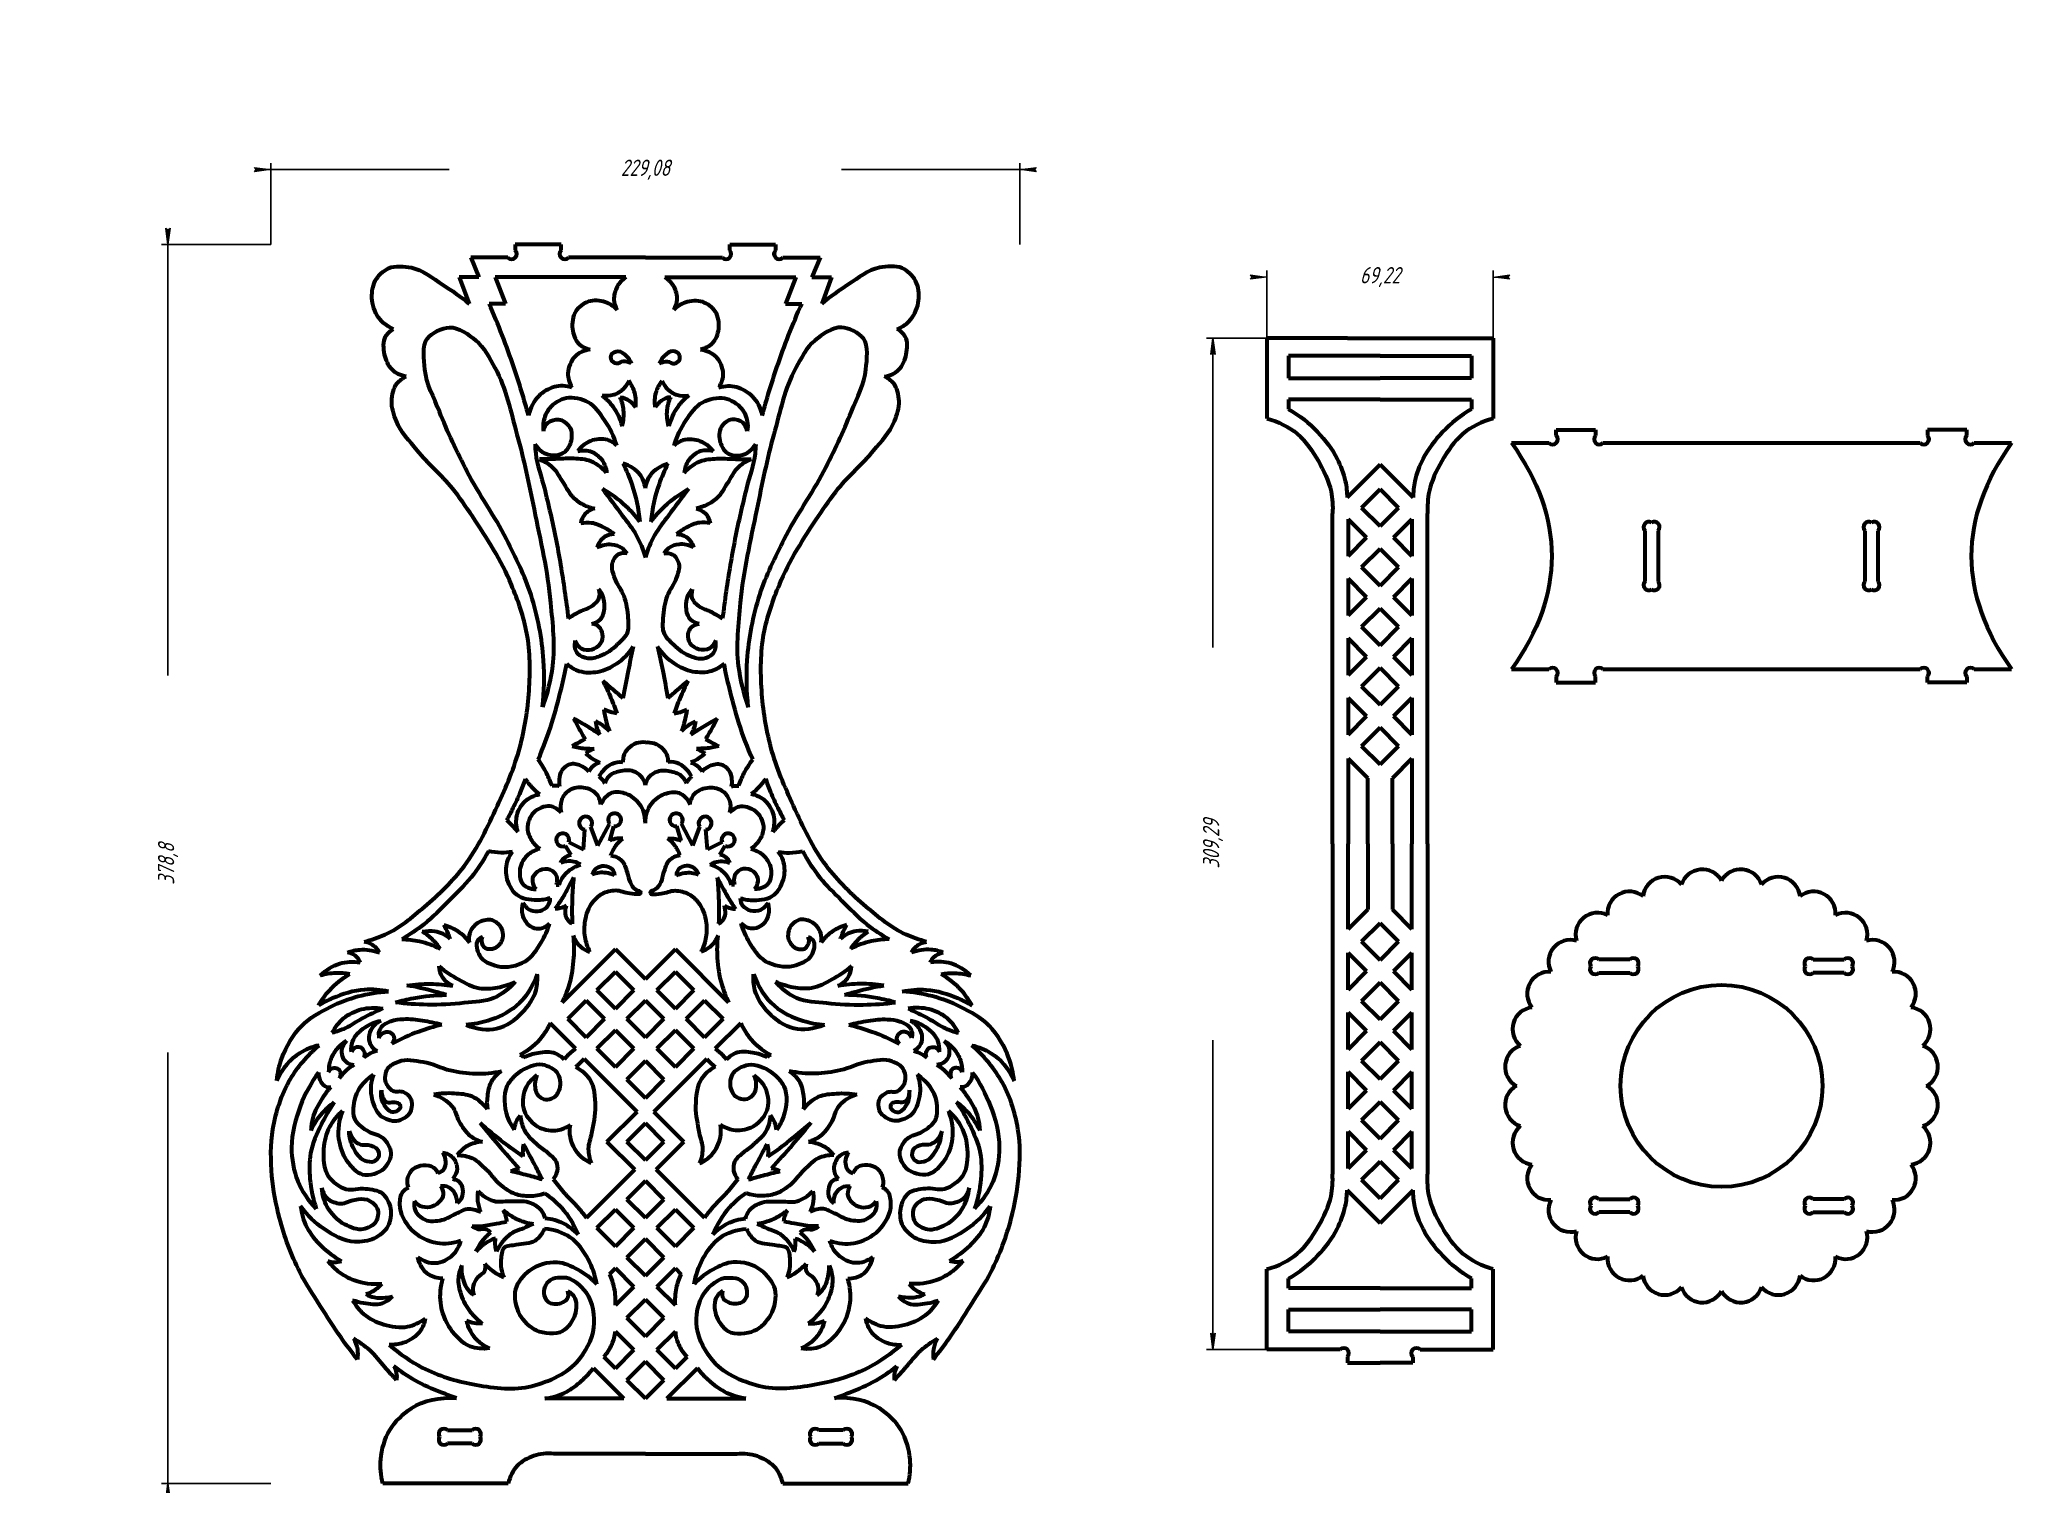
# Model space of a CAD drawing. Header units: millimetres. Extents: x -63 to 541, y 21 to 463.
import ezdxf

# ---------------------------------------------------------------- set-up
doc = ezdxf.new("R2010")
doc.units = ezdxf.units.MM
doc.linetypes.add('K5LT32769', pattern=[0])
doc.linetypes.add('K5LT_THIN', pattern=[0])
doc.styles.add('KDIMTEXTSTYLE', font='GOST_AU.SHX', dxfattribs={"width": 0.96, "oblique": 15, "height": 5})
doc.dimstyles.new('KDIMSTYLE (1.00)', dxfattribs={"dimtxt": 5, "dimasz": 1, "dimexe": 2, "dimexo": 0, "dimgap": 1, "dimtad": 1, "dimtxsty": 'KDIMTEXTSTYLE', "dimsah": 1, "dimcen": 0, "dimdle": 1, "dimadec": 0, "dimazin": 0, "dimtfac": 0.667, "dimtmove": 0, "dimatfit": 3, "dimfxl": 1, "dimtvp": 1, "dimtolj": 1, "dimtzin": 0, "dimarcsym": 0})

msp = doc.modelspace()

# ---------------------------------------------------------------- blocks, each defined once
blk = doc.blocks.new('KDIMARROW_01')
blk.add_hatch(color=0).paths.add_polyline_path([(0, 0), (-5, 0.66), (-4.5, 0), (-5, -0.66)])
at = {"color": 0, "linetype": 'K5LT_THIN', "lineweight": 18}
for p, q in [((-4.5, 0), (-5, 0.66)), ((-5, 0.66), (0, 0)), ((0, 0), (-5, -0.66)), ((-5, -0.66), (-4.5, 0)), ((0, 0), (-1, 0))]:
    blk.add_line(p, q, dxfattribs=at)

# ---------------------------------------------------------------- dimensions: what is measured, and where the dimension line sits
at = {"color": 7}
for base, p1, p2, location in [((8.313, 422.85), (237.394, 399.944), (8.313, 399.944), (122.854, 422.85)), ((312.987, 389.999), (382.209, 371.376), (312.987, 371.376), (347.598, 389.999))]:
    msp.add_linear_dim(base=base, p1=p1, p2=p2, location=location, dimstyle='KDIMSTYLE (1.00)', override={"dimexo": 0, "dimpost": '\\H5.0;\\W0.965;\\Q15;<>', "dimblk1": 'KDIMARROW_01', "dimblk2": 'KDIMARROW_01', "dimse1": 0, "dimse2": 0, "dimclrt": 7, "dimtolj": 1}, dxfattribs=at).render()
for base, p1, p2, location in [((-23.192, 21.143), (8.313, 399.944), (8.313, 21.143), (-23.192, 210.544)), ((296.482, 371.376), (312.987, 62.09), (312.987, 371.376), (296.482, 216.733))]:
    msp.add_linear_dim(base=base, p1=p1, p2=p2, angle=90, location=location, dimstyle='KDIMSTYLE (1.00)', override={"dimexo": 0, "dimpost": '\\H5.0;\\W0.965;\\Q15;<>', "dimblk1": 'KDIMARROW_01', "dimblk2": 'KDIMARROW_01', "dimse1": 0, "dimse2": 0, "dimclrt": 7, "dimtolj": 1}, dxfattribs=at).render()

# ---------------------------------------------------------------- linework, layer by layer
at = {"color": 30, "linetype": 'K5LT32769', "lineweight": 60, "true_color": 0xff8000}
for p, q in [((97.06, 399.944), (83.06, 399.944)), ((83.06, 399.944), (83.06, 398.189)), ((97.06, 398.189), (97.06, 399.944)), ((148.648, 398.189), (148.648, 399.944)), ((148.648, 399.944), (162.648, 399.944)), ((162.648, 399.944), (162.648, 398.189)), ((69.431, 395.944), (71.926, 389.942)), ((80.815, 395.944), (69.431, 395.944)), ((122.854, 395.944), (99.305, 395.944)), ((122.854, 395.944), (146.402, 395.944)), ((164.893, 395.944), (176.276, 395.944)), ((176.276, 395.944), (173.781, 389.942)), ((71.926, 389.942), (65.926, 389.942)), ((65.926, 389.942), (68.926, 381.854)), ((116.87, 389.942), (76.87, 389.942)), ((76.87, 389.942), (80.03, 381.854)), ((128.837, 389.942), (168.837, 389.942)), ((168.837, 389.942), (165.677, 381.854)), ((173.781, 389.942), (179.781, 389.942)), ((179.781, 389.942), (176.781, 381.854)), ((80.03, 381.854), (75.03, 381.854)), ((165.677, 381.854), (170.677, 381.854)), ((337.598, 371.376), (312.987, 371.376)), ((312.987, 371.376), (312.987, 346.761)), ((337.598, 371.376), (382.209, 371.376)), ((382.209, 371.376), (382.209, 346.761)), ((347.598, 365.881), (319.598, 365.881)), ((319.598, 365.881), (319.598, 359.069)), ((347.598, 365.881), (375.598, 365.881)), ((375.598, 365.881), (375.598, 359.069)), ((319.598, 359.069), (347.598, 359.069)), ((375.598, 359.069), (347.598, 359.069)), ((347.598, 352.624), (319.598, 352.624)), ((319.598, 352.624), (319.598, 349.624)), ((347.598, 352.624), (375.598, 352.624)), ((375.598, 352.624), (375.598, 349.624)), ((387.801, 339.308), (399.264, 339.308)), ((401.509, 341.553), (401.509, 343.308)), ((401.509, 343.308), (413.509, 343.308)), ((413.509, 343.308), (413.509, 341.553)), ((415.754, 339.308), (512.819, 339.308)), ((527.064, 343.308), (515.064, 343.308)), ((515.064, 343.308), (515.064, 341.553)), ((527.064, 341.553), (527.064, 343.308)), ((529.309, 339.308), (540.772, 339.308)), ((337.525, 322.598), (347.598, 332.671)), ((357.671, 322.598), (347.598, 332.671)), ((347.598, 325.136), (341.941, 319.479)), ((347.598, 325.136), (353.255, 319.479)), ((333.056, 216.733), (333.056, 317.733)), ((337.836, 316.01), (337.836, 304.697)), ((343.493, 310.354), (337.836, 316.01)), ((341.941, 319.479), (347.598, 313.822)), ((353.255, 319.479), (347.598, 313.822)), ((351.703, 310.354), (357.36, 316.01)), ((357.36, 316.01), (357.36, 304.697)), ((362.139, 216.733), (362.139, 317.733)), ((337.836, 304.697), (343.493, 310.354)), ((357.36, 304.697), (351.703, 310.354)), ((428.645, 304.697), (428.645, 312.452)), ((432.645, 312.452), (432.645, 296.942)), ((495.929, 312.452), (495.929, 296.942)), ((499.929, 304.697), (499.929, 312.452)), ((347.598, 306.924), (341.941, 301.267)), ((347.598, 306.924), (353.255, 301.267)), ((428.645, 296.942), (428.645, 304.697)), ((499.929, 296.942), (499.929, 304.697)), ((343.493, 292.142), (337.836, 297.798)), ((337.836, 297.798), (337.836, 286.485)), ((341.941, 301.267), (347.598, 295.61)), ((353.255, 301.267), (347.598, 295.61)), ((351.703, 292.142), (357.36, 297.798)), ((357.36, 297.798), (357.36, 286.485)), ((337.836, 286.485), (343.493, 292.142)), ((357.36, 286.485), (351.703, 292.142)), ((347.598, 288.712), (341.941, 283.055)), ((347.598, 288.712), (353.255, 283.055)), ((343.493, 273.93), (337.836, 279.586)), ((337.836, 279.586), (337.836, 268.273)), ((341.941, 283.055), (347.598, 277.398)), ((353.255, 283.055), (347.598, 277.398)), ((351.703, 273.93), (357.36, 279.586)), ((357.36, 279.586), (357.36, 268.273)), ((337.836, 268.273), (343.493, 273.93)), ((357.36, 268.273), (351.703, 273.93)), ((347.598, 270.5), (341.941, 264.843)), ((347.598, 270.5), (353.255, 264.843)), ((387.801, 270.086), (399.264, 270.086)), ((401.509, 267.841), (401.509, 266.086)), ((401.509, 266.086), (413.509, 266.086)), ((413.509, 266.086), (413.509, 267.841)), ((415.754, 270.086), (512.819, 270.086)), ((515.064, 266.086), (515.064, 267.841)), ((527.064, 266.086), (515.064, 266.086)), ((527.064, 267.841), (527.064, 266.086)), ((529.309, 270.086), (540.772, 270.086)), ((343.493, 255.718), (337.836, 261.374)), ((337.836, 261.374), (337.836, 250.061)), ((341.941, 264.843), (347.598, 259.186)), ((353.255, 264.843), (347.598, 259.186)), ((351.703, 255.718), (357.36, 261.374)), ((357.36, 261.374), (357.36, 250.061)), ((337.836, 250.061), (343.493, 255.718)), ((357.36, 250.061), (351.703, 255.718)), ((347.598, 252.288), (341.941, 246.631)), ((347.598, 252.288), (353.255, 246.631)), ((337.836, 242.826), (343.848, 236.814)), ((337.836, 242.826), (337.836, 216.733)), ((341.941, 246.631), (347.598, 240.974)), ((353.255, 246.631), (347.598, 240.974)), ((357.36, 242.826), (351.347, 236.814)), ((357.36, 242.826), (357.36, 216.733)), ((343.848, 216.733), (343.848, 236.814)), ((351.347, 216.733), (351.347, 236.814)), ((99.41, 217.214), (103.881, 214.976)), ((103.881, 214.976), (104.337, 221.064)), ((108.293, 216.221), (106.193, 221.89)), ((108.293, 216.221), (111.853, 222.855)), ((111.946, 217.68), (113.226, 222.088)), ((133.761, 217.68), (132.481, 222.088)), ((137.414, 216.221), (133.855, 222.855)), ((137.414, 216.221), (139.514, 221.89)), ((141.826, 214.976), (141.371, 221.064)), ((146.297, 217.214), (141.826, 214.976)), ((100.106, 213.318), (98.443, 216.138)), ((145.602, 213.318), (147.265, 216.138)), ((333.056, 216.733), (333.056, 115.733)), ((337.836, 190.64), (337.836, 216.733)), ((343.848, 216.733), (343.848, 196.652)), ((351.347, 216.733), (351.347, 196.652)), ((357.36, 190.64), (357.36, 216.733)), ((362.139, 216.733), (362.139, 115.733)), ((337.836, 190.64), (343.848, 196.652)), ((357.36, 190.64), (351.347, 196.652)), ((341.941, 186.836), (347.598, 192.492)), ((353.255, 186.836), (347.598, 192.492)), ((113.661, 184.519), (97.398, 168.256)), ((122.854, 175.327), (113.661, 184.519)), ((122.854, 175.327), (132.046, 184.519)), ((132.046, 184.519), (148.31, 168.256)), ((337.836, 183.406), (343.493, 177.749)), ((337.836, 172.092), (337.836, 183.406)), ((347.598, 181.179), (341.941, 186.836)), ((347.598, 181.179), (353.255, 186.836)), ((357.36, 183.406), (351.703, 177.749)), ((357.36, 172.092), (357.36, 183.406)), ((424.006, 181.323), (414.496, 181.323)), ((480.083, 181.323), (489.593, 181.323)), ((108.004, 171.98), (113.661, 177.637)), ((113.661, 177.637), (119.318, 171.98)), ((132.046, 177.637), (126.389, 171.98)), ((137.703, 171.98), (132.046, 177.637)), ((343.493, 177.749), (337.836, 172.092)), ((351.703, 177.749), (357.36, 172.092)), ((414.496, 177.323), (424.006, 177.323)), ((489.593, 177.323), (480.083, 177.323)), ((113.661, 166.323), (108.004, 171.98)), ((119.318, 171.98), (113.661, 166.323)), ((126.389, 171.98), (132.046, 166.323)), ((132.046, 166.323), (137.703, 171.98)), ((341.941, 168.624), (347.598, 174.28)), ((353.255, 168.624), (347.598, 174.28)), ((99.074, 163.174), (104.73, 168.831)), ((104.73, 157.517), (99.074, 163.174)), ((104.73, 168.831), (110.387, 163.174)), ((110.387, 163.174), (104.73, 157.517)), ((117.197, 163.174), (122.854, 168.831)), ((122.854, 157.517), (117.197, 163.174)), ((128.511, 163.174), (122.854, 168.831)), ((122.854, 157.517), (128.511, 163.174)), ((140.977, 168.831), (135.32, 163.174)), ((135.32, 163.174), (140.977, 157.517)), ((146.634, 163.174), (140.977, 168.831)), ((140.977, 157.517), (146.634, 163.174)), ((337.836, 165.194), (343.493, 159.537)), ((337.836, 153.88), (337.836, 165.194)), ((347.598, 162.967), (341.941, 168.624)), ((347.598, 162.967), (353.255, 168.624)), ((357.36, 165.194), (351.703, 159.537)), ((357.36, 153.88), (357.36, 165.194)), ((101.478, 154.115), (93.7, 161.893)), ((108.004, 154.115), (113.661, 159.771)), ((113.661, 159.771), (119.318, 154.115)), ((132.046, 159.771), (126.389, 154.115)), ((137.703, 154.115), (132.046, 159.771)), ((144.23, 154.115), (152.008, 161.893)), ((343.493, 159.537), (337.836, 153.88)), ((351.703, 159.537), (357.36, 153.88)), ((120.294, 134.824), (104.091, 151.027)), ((113.661, 148.458), (108.004, 154.115)), ((119.318, 154.115), (113.661, 148.458)), ((125.413, 134.824), (141.617, 151.027)), ((126.389, 154.115), (132.046, 148.458)), ((132.046, 148.458), (137.703, 154.115)), ((341.941, 150.412), (347.598, 156.068)), ((353.255, 150.412), (347.598, 156.068)), ((117.197, 144.672), (122.854, 150.329)), ((128.511, 144.672), (122.854, 150.329)), ((337.836, 146.982), (343.493, 141.325)), ((337.836, 135.668), (337.836, 146.982)), ((347.598, 144.755), (341.941, 150.412)), ((347.598, 144.755), (353.255, 150.412)), ((357.36, 146.982), (351.703, 141.325)), ((357.36, 135.668), (357.36, 146.982)), ((122.854, 139.016), (117.197, 144.672)), ((122.854, 139.016), (128.511, 144.672)), ((343.493, 141.325), (337.836, 135.668)), ((351.703, 141.325), (357.36, 135.668)), ((111.102, 125.631), (120.294, 134.824)), ((134.606, 125.631), (125.413, 134.824)), ((341.941, 132.2), (347.598, 137.856)), ((353.255, 132.2), (347.598, 137.856)), ((117.197, 125.645), (122.854, 131.302)), ((128.511, 125.645), (122.854, 131.302)), ((337.836, 117.456), (337.836, 128.77)), ((337.836, 128.77), (343.493, 123.113)), ((347.598, 126.543), (341.941, 132.2)), ((347.598, 126.543), (353.255, 132.2)), ((357.36, 128.77), (351.703, 123.113)), ((357.36, 117.456), (357.36, 128.77)), ((119.592, 117.141), (111.102, 125.631)), ((122.854, 119.988), (117.197, 125.645)), ((122.854, 119.988), (128.511, 125.645)), ((126.115, 117.141), (134.606, 125.631)), ((343.493, 123.113), (337.836, 117.456)), ((351.703, 123.113), (357.36, 117.456)), ((104.819, 102.368), (119.592, 117.141)), ((140.888, 102.368), (126.115, 117.141)), ((341.941, 113.988), (347.598, 119.644)), ((353.255, 113.988), (347.598, 119.644)), ((117.197, 108.025), (122.854, 113.682)), ((128.511, 108.025), (122.854, 113.682)), ((337.525, 110.868), (347.598, 100.796)), ((347.598, 108.331), (341.941, 113.988)), ((347.598, 108.331), (353.255, 113.988)), ((357.671, 110.868), (347.598, 100.796)), ((108.004, 99.298), (113.661, 104.955)), ((113.661, 104.955), (119.318, 99.298)), ((122.854, 102.368), (117.197, 108.025)), ((122.854, 102.368), (128.511, 108.025)), ((132.046, 104.955), (126.389, 99.298)), ((137.703, 99.298), (132.046, 104.955)), ((414.496, 108.101), (424.006, 108.101)), ((424.006, 104.101), (414.496, 104.101)), ((489.593, 108.101), (480.083, 108.101)), ((480.083, 104.101), (489.593, 104.101)), ((113.661, 93.641), (108.004, 99.298)), ((119.318, 99.298), (113.661, 93.641)), ((126.389, 99.298), (132.046, 93.641)), ((132.046, 93.641), (137.703, 99.298)), ((117.197, 90.29), (122.854, 95.946)), ((128.511, 90.29), (122.854, 95.946)), ((113.661, 86.974), (111.894, 85.206)), ((113.661, 86.974), (119.318, 81.317)), ((122.854, 84.633), (117.197, 90.29)), ((122.854, 84.633), (128.511, 90.29)), ((132.046, 86.974), (126.389, 81.317)), ((132.046, 86.974), (133.814, 85.206)), ((312.987, 62.09), (312.987, 86.705)), ((382.209, 62.09), (382.209, 86.705)), ((119.318, 81.317), (113.661, 75.66)), ((126.389, 81.317), (132.046, 75.66)), ((319.598, 80.842), (319.598, 83.842)), ((347.598, 80.842), (319.598, 80.842)), ((347.598, 80.842), (375.598, 80.842)), ((375.598, 80.842), (375.598, 83.842)), ((117.197, 71.77), (122.854, 77.427)), ((128.511, 71.77), (122.854, 77.427)), ((319.598, 67.585), (319.598, 74.397)), ((319.598, 74.397), (347.598, 74.397)), ((375.598, 74.397), (347.598, 74.397)), ((375.598, 67.585), (375.598, 74.397)), ((113.661, 67.665), (119.318, 62.008)), ((122.854, 66.114), (117.197, 71.77)), ((122.854, 66.114), (128.511, 71.77)), ((132.046, 67.665), (126.389, 62.008)), ((347.598, 67.585), (319.598, 67.585)), ((347.598, 67.585), (375.598, 67.585)), ((119.318, 62.008), (113.661, 56.351)), ((126.389, 62.008), (132.046, 56.351)), ((335.353, 62.09), (312.987, 62.09)), ((359.843, 62.09), (382.209, 62.09)), ((116.271, 47.102), (106.949, 56.424)), ((113.661, 56.351), (110.126, 59.887)), ((117.197, 52.759), (122.854, 58.415)), ((128.511, 52.759), (122.854, 58.415)), ((129.436, 47.102), (138.759, 56.424)), ((132.046, 56.351), (135.582, 59.887)), ((337.598, 59.845), (337.598, 58.09)), ((337.598, 58.09), (347.598, 58.09)), ((357.598, 58.09), (347.598, 58.09)), ((357.598, 59.845), (357.598, 58.09)), ((122.854, 47.102), (117.197, 52.759)), ((122.854, 47.102), (128.511, 52.759)), ((116.271, 47.102), (92.113, 47.102)), ((129.436, 47.102), (153.594, 47.102)), ((62.321, 37.423), (69.831, 37.423)), ((183.386, 37.423), (175.876, 37.423)), ((69.831, 33.423), (62.321, 33.423)), ((122.854, 30.219), (94.854, 30.219)), ((122.854, 30.219), (150.854, 30.219)), ((175.876, 33.423), (183.386, 33.423)), ((80.863, 21.143), (42.495, 21.143)), ((164.845, 21.143), (203.212, 21.143))]:
    msp.add_line(p, q, dxfattribs=at)
msp.add_circle((452.044, 142.712), 30.877, dxfattribs=at)
for centre, radius, start, end in [((81.937, 397.067), 1.587, 225, 45), ((98.182, 397.067), 1.587, 135, 315), ((147.525, 397.067), 1.587, 225, 45), ((163.77, 397.067), 1.587, 135, 315), ((400.387, 340.43), 1.587, 225, 45), ((414.632, 340.43), 1.587, 135, 315), ((513.941, 340.43), 1.587, 225, 45), ((528.187, 340.43), 1.587, 135, 315), ((429.767, 313.574), 1.587, 56.445101, 225), ((431.522, 313.574), 1.587, 315, 123.554899), ((497.051, 313.574), 1.587, 56.445101, 225), ((498.806, 313.574), 1.587, 315, 123.554899), ((429.767, 295.819), 1.587, 135, 303.554899), ((431.522, 295.819), 1.587, 236.445101, 45), ((497.051, 295.819), 1.587, 135, 303.554899), ((498.806, 295.819), 1.587, 236.445101, 45), ((400.387, 268.963), 1.587, 315, 135), ((414.632, 268.963), 1.587, 45, 225), ((513.941, 268.963), 1.587, 315, 135), ((528.187, 268.963), 1.587, 45, 225), ((104.565, 223.051), 2, 324.507663, 263.43998), ((113.436, 224.076), 2, 263.978876, 217.659469), ((132.271, 224.076), 2, 322.340531, 276.021124), ((141.142, 223.051), 2, 276.56002, 215.492337), ((97.54, 217.923), 2, 339.230315, 296.829198), ((148.167, 217.923), 2, 243.170802, 200.769685), ((434.684, 199.941), 6.695, 40.140135, 173.609865), ((446.183, 202.229), 6.695, 28.890135, 162.359865), ((457.906, 202.229), 6.695, 17.640135, 151.109865), ((469.405, 199.941), 6.695, 6.390135, 139.859865), ((423.853, 195.455), 6.695, 51.390135, 184.859865), ((480.236, 195.455), 6.695, 355.140135, 128.609865), ((414.105, 188.941), 6.695, 62.640135, 196.109865), ((489.984, 188.941), 6.695, 343.890135, 117.359865), ((405.815, 180.652), 6.695, 73.890135, 207.359865), ((498.274, 180.652), 6.695, 332.640135, 106.109865), ((413.373, 180.2), 1.587, 45, 213.554899), ((425.128, 180.2), 1.587, 326.445101, 135), ((478.961, 180.2), 1.587, 45, 213.554899), ((490.716, 180.2), 1.587, 326.445101, 135), ((399.301, 170.904), 6.695, 85.140135, 218.609865), ((413.373, 178.445), 1.587, 146.445101, 315), ((425.128, 178.445), 1.587, 225, 33.554899), ((478.961, 178.445), 1.587, 146.445101, 315), ((490.716, 178.445), 1.587, 225, 33.554899), ((504.788, 170.904), 6.695, 321.390135, 94.859865), ((394.815, 160.072), 6.695, 96.390135, 229.859865), ((509.274, 160.072), 6.695, 310.140135, 83.609865), ((392.528, 148.574), 6.695, 107.640135, 241.109865), ((511.561, 148.574), 6.695, 298.890135, 72.359865), ((392.528, 136.85), 6.695, 118.890135, 252.359865), ((511.561, 136.85), 6.695, 287.640135, 61.109865), ((394.815, 125.351), 6.695, 130.140135, 263.609865), ((509.274, 125.351), 6.695, 276.390135, 49.859865), ((399.301, 114.52), 6.695, 141.390135, 274.859865), ((504.788, 114.52), 6.695, 265.140135, 38.609865), ((405.815, 104.772), 6.695, 152.640135, 286.109865), ((413.373, 106.978), 1.587, 45, 213.554899), ((413.373, 105.223), 1.587, 146.445101, 315), ((425.128, 106.978), 1.587, 326.445101, 135), ((425.128, 105.223), 1.587, 225, 33.554899), ((478.961, 106.978), 1.587, 45, 213.554899), ((478.961, 105.223), 1.587, 146.445101, 315), ((490.716, 106.978), 1.587, 326.445101, 135), ((490.716, 105.223), 1.587, 225, 33.554899), ((498.274, 104.772), 6.695, 253.890135, 27.359865), ((414.105, 96.482), 6.695, 163.890135, 297.359865), ((489.984, 96.482), 6.695, 242.640135, 16.109865), ((423.853, 89.969), 6.695, 175.140135, 308.609865), ((480.236, 89.969), 6.695, 231.390135, 4.859865), ((434.684, 85.482), 6.695, 186.390135, 319.859865), ((469.405, 85.482), 6.695, 220.140135, 353.609865), ((446.183, 83.195), 6.695, 197.640135, 331.109865), ((457.906, 83.195), 6.695, 208.890135, 342.359865), ((336.475, 60.967), 1.587, 315, 135), ((358.72, 60.967), 1.587, 45, 225), ((61.199, 36.3), 1.587, 45, 213.554899), ((70.954, 36.3), 1.587, 326.445101, 135), ((174.754, 36.3), 1.587, 45, 213.554899), ((184.509, 36.3), 1.587, 326.445101, 135), ((61.199, 34.545), 1.587, 146.445101, 315), ((70.954, 34.545), 1.587, 225, 33.554899), ((174.754, 34.545), 1.587, 146.445101, 315), ((184.509, 34.545), 1.587, 225, 33.554899)]:
    msp.add_arc(centre, radius, start, end, dxfattribs=at)
for points, knots in [([(45.789, 374.127), (44.123, 374.841), (42.769, 375.805), (41.728, 377.019), (40.402, 378.563), (39.501, 380.844), (39.266, 382.865), (39.043, 384.789), (39.283, 387.159), (40.189, 388.833), (41.038, 390.402), (42.708, 391.975), (44.312, 392.71), (46.283, 393.613), (49.057, 393.289), (51.265, 392.895), (54.71, 392.28), (57.753, 389.654), (60.803, 387.726), (63.621, 385.944), (66.329, 383.986), (68.926, 381.854)], [0, 0, 0, 0, 1, 1, 1, 2, 2, 2, 3, 3, 3, 4, 4, 4, 5, 5, 5, 6, 6, 6, 7, 7, 7, 7]), ([(199.919, 374.127), (201.584, 374.841), (202.938, 375.805), (203.98, 377.019), (205.305, 378.563), (206.207, 380.844), (206.441, 382.865), (206.665, 384.789), (206.424, 387.159), (205.518, 388.833), (204.669, 390.402), (202.999, 391.975), (201.395, 392.71), (199.424, 393.613), (196.651, 393.289), (194.442, 392.895), (190.997, 392.28), (187.954, 389.654), (184.904, 387.726), (182.086, 385.944), (179.379, 383.986), (176.781, 381.854)], [0, 0, 0, 0, 1, 1, 1, 2, 2, 2, 3, 3, 3, 4, 4, 4, 5, 5, 5, 6, 6, 6, 7, 7, 7, 7]), ([(116.87, 389.942), (115.695, 389.139), (114.806, 388.182), (114.202, 387.073), (113.569, 385.911), (113.157, 384.401), (113.242, 383.085), (113.308, 382.043), (113.628, 381.01), (114.202, 379.984)], [0, 0, 0, 0, 1, 1, 1, 2, 2, 2, 3, 3, 3, 3]), ([(128.837, 389.942), (130.012, 389.139), (130.902, 388.182), (131.506, 387.073), (132.138, 385.911), (132.55, 384.401), (132.466, 383.085), (132.399, 382.043), (132.079, 381.01), (131.506, 379.984)], [0, 0, 0, 0, 1, 1, 1, 2, 2, 2, 3, 3, 3, 3]), ([(87.102, 347.642), (85.763, 352.645), (84.262, 357.593), (82.598, 362.484), (80.367, 369.042), (77.845, 375.498), (75.03, 381.854)], [0, 0, 0, 0, 1, 1, 1, 2, 2, 2, 2]), ([(114.202, 379.984), (113.102, 381.111), (111.896, 381.899), (110.583, 382.347), (109.013, 382.883), (106.953, 383.013), (105.415, 382.495), (103.973, 382.009), (102.397, 380.807), (101.575, 379.541), (100.643, 378.106), (100.326, 375.89), (100.541, 374.151), (100.729, 372.63), (101.333, 370.791), (102.387, 369.72), (103.279, 368.814), (104.485, 368.199), (106.005, 367.874)], [0, 0, 0, 0, 1, 1, 1, 2, 2, 2, 3, 3, 3, 4, 4, 4, 5, 5, 5, 6, 6, 6, 6]), ([(131.506, 379.984), (132.605, 381.111), (133.812, 381.899), (135.124, 382.347), (136.695, 382.883), (138.754, 383.013), (140.293, 382.495), (141.734, 382.009), (143.31, 380.807), (144.133, 379.541), (145.064, 378.106), (145.381, 375.89), (145.166, 374.151), (144.979, 372.63), (144.374, 370.791), (143.32, 369.72), (142.428, 368.814), (141.222, 368.199), (139.702, 367.874)], [0, 0, 0, 0, 1, 1, 1, 2, 2, 2, 3, 3, 3, 4, 4, 4, 5, 5, 5, 6, 6, 6, 6]), ([(158.605, 347.642), (159.944, 352.645), (161.446, 357.593), (163.11, 362.484), (165.34, 369.042), (167.863, 375.498), (170.677, 381.854)], [0, 0, 0, 0, 1, 1, 1, 2, 2, 2, 2]), ([(49.699, 359.563), (47.895, 359.919), (46.448, 360.63), (45.358, 361.697), (44.186, 362.844), (43.424, 364.731), (43.081, 366.374), (42.72, 368.106), (42.523, 370.378), (43.389, 371.85), (43.911, 372.738), (44.711, 373.497), (45.789, 374.127)], [0, 0, 0, 0, 1, 1, 1, 2, 2, 2, 3, 3, 3, 4, 4, 4, 4]), ([(91.382, 258.557), (92.867, 262.694), (93.888, 266.879), (94.444, 271.113), (95.276, 277.436), (94.401, 284.012), (93.832, 290.405), (92.975, 300.035), (90.725, 309.546), (88.779, 319.038), (87.213, 326.677), (85.681, 334.351), (83.573, 341.852), (81.641, 348.727), (80.313, 356.041), (76.836, 362.216), (75.177, 365.163), (73.554, 368.523), (71.018, 370.638), (68.778, 372.505), (65.602, 374.75), (62.903, 374.619), (60.653, 374.509), (57.509, 372.982), (56.166, 371.25), (54.467, 369.06), (55.124, 364.854), (55.4, 361.757), (55.795, 357.332), (58.189, 353.114), (59.84, 348.895), (62.276, 342.672), (65.203, 336.617), (68.262, 330.674), (71.931, 323.545), (76.772, 317.019), (80.358, 309.851), (83.124, 304.321), (85.998, 298.719), (87.86, 292.855), (89.908, 286.409), (91.25, 279.553), (91.688, 272.797), (91.994, 268.084), (91.892, 263.338), (91.382, 258.557)], [0, 0, 0, 0, 1, 1, 1, 2, 2, 2, 3, 3, 3, 4, 4, 4, 5, 5, 5, 6, 6, 6, 7, 7, 7, 8, 8, 8, 9, 9, 9, 10, 10, 10, 11, 11, 11, 12, 12, 12, 13, 13, 13, 14, 14, 14, 15, 15, 15, 15]), ([(154.325, 258.557), (152.84, 262.694), (151.82, 266.879), (151.263, 271.113), (150.432, 277.436), (151.307, 284.012), (151.875, 290.405), (152.732, 300.035), (154.983, 309.546), (156.928, 319.038), (158.494, 326.677), (160.026, 334.351), (162.134, 341.852), (164.067, 348.727), (165.395, 356.041), (168.871, 362.216), (170.53, 365.163), (172.153, 368.523), (174.69, 370.638), (176.929, 372.505), (180.105, 374.75), (182.805, 374.619), (185.054, 374.509), (188.199, 372.982), (189.542, 371.25), (191.24, 369.06), (190.584, 364.854), (190.307, 361.757), (189.912, 357.332), (187.518, 353.114), (185.867, 348.895), (183.432, 342.672), (180.505, 336.617), (177.446, 330.674), (173.776, 323.545), (168.936, 317.019), (165.35, 309.851), (162.583, 304.321), (159.71, 298.719), (157.847, 292.855), (155.8, 286.409), (154.457, 279.553), (154.019, 272.797), (153.714, 268.084), (153.816, 263.338), (154.325, 258.557)], [0, 0, 0, 0, 1, 1, 1, 2, 2, 2, 3, 3, 3, 4, 4, 4, 5, 5, 5, 6, 6, 6, 7, 7, 7, 8, 8, 8, 9, 9, 9, 10, 10, 10, 11, 11, 11, 12, 12, 12, 13, 13, 13, 14, 14, 14, 15, 15, 15, 15]), ([(196.009, 359.563), (197.813, 359.919), (199.26, 360.63), (200.349, 361.697), (201.521, 362.844), (202.284, 364.731), (202.626, 366.374), (202.987, 368.106), (203.184, 370.378), (202.318, 371.85), (201.796, 372.738), (200.996, 373.497), (199.919, 374.127)], [0, 0, 0, 0, 1, 1, 1, 2, 2, 2, 3, 3, 3, 4, 4, 4, 4]), ([(106.005, 367.874), (104.036, 367.568), (102.485, 366.854), (101.353, 365.733), (100.11, 364.501), (99.171, 362.329), (99.138, 360.564), (99.112, 359.163), (99.531, 357.735), (100.393, 356.281)], [0, 0, 0, 0, 1, 1, 1, 2, 2, 2, 3, 3, 3, 3]), ([(118.508, 363.574), (118.17, 364.542), (117.671, 365.337), (117.012, 365.96), (116.322, 366.612), (115.282, 367.413), (114.412, 367.349), (113.773, 367.301), (112.784, 366.9), (112.489, 366.352), (112.252, 365.91), (112.226, 365.064), (112.454, 364.607), (112.695, 364.123), (113.437, 363.683), (113.985, 363.574), (114.633, 363.446), (115.383, 364.155), (116.086, 364.18), (116.889, 364.208), (117.696, 364.006), (118.508, 363.574)], [0, 0, 0, 0, 1, 1, 1, 2, 2, 2, 3, 3, 3, 4, 4, 4, 5, 5, 5, 6, 6, 6, 7, 7, 7, 7]), ([(127.2, 363.574), (127.538, 364.542), (128.036, 365.337), (128.696, 365.96), (129.386, 366.612), (130.425, 367.413), (131.295, 367.349), (131.934, 367.301), (132.924, 366.9), (133.218, 366.352), (133.455, 365.91), (133.482, 365.064), (133.254, 364.607), (133.012, 364.123), (132.27, 363.683), (131.722, 363.574), (131.074, 363.446), (130.325, 364.155), (129.621, 364.18), (128.818, 364.208), (128.011, 364.006), (127.2, 363.574)], [0, 0, 0, 0, 1, 1, 1, 2, 2, 2, 3, 3, 3, 4, 4, 4, 5, 5, 5, 6, 6, 6, 7, 7, 7, 7]), ([(139.702, 367.874), (141.671, 367.568), (143.222, 366.854), (144.354, 365.733), (145.597, 364.501), (146.537, 362.329), (146.569, 360.564), (146.595, 359.163), (146.177, 357.735), (145.314, 356.281)], [0, 0, 0, 0, 1, 1, 1, 2, 2, 2, 3, 3, 3, 3]), ([(36.844, 186.795), (39.062, 187.351), (41.189, 188.084), (43.225, 188.994), (47.676, 190.982), (51.535, 194.339), (55.286, 197.486), (59.724, 201.208), (63.98, 205.39), (67.47, 209.977), (71.656, 215.48), (74.645, 221.994), (77.561, 228.314), (80.234, 234.108), (82.817, 240.072), (84.453, 246.22), (85.952, 251.854), (86.927, 257.753), (87.283, 263.573), (87.638, 269.362), (87.646, 275.366), (86.607, 281.048), (85.677, 286.126), (83.842, 291.149), (81.868, 295.94), (78.826, 303.324), (74.399, 310.201), (69.931, 316.861), (67.992, 319.751), (66.004, 322.632), (63.839, 325.353), (60.548, 329.488), (56.327, 332.864), (53.035, 336.999), (50.767, 339.847), (47.96, 342.561), (46.671, 345.903), (45.922, 347.844), (45.158, 350.06), (45.268, 352.105), (45.367, 353.945), (45.788, 356.186), (46.966, 357.569), (47.663, 358.387), (48.574, 359.052), (49.699, 359.563)], [0, 0, 0, 0, 1, 1, 1, 2, 2, 2, 3, 3, 3, 4, 4, 4, 5, 5, 5, 6, 6, 6, 7, 7, 7, 8, 8, 8, 9, 9, 9, 10, 10, 10, 11, 11, 11, 12, 12, 12, 13, 13, 13, 14, 14, 14, 15, 15, 15, 15]), ([(100.393, 356.281), (98.476, 356.801), (96.679, 356.851), (95.003, 356.429), (93.275, 355.994), (91.466, 354.879), (90.203, 353.623), (88.674, 352.101), (87.64, 350.107), (87.102, 347.642)], [0, 0, 0, 0, 1, 1, 1, 2, 2, 2, 3, 3, 3, 3]), ([(117.76, 358.268), (117.38, 357.376), (116.882, 356.605), (116.264, 355.954), (115.442, 355.088), (114.294, 354.348), (113.166, 353.995), (112.069, 353.652), (110.882, 353.593), (109.605, 353.817)], [0, 0, 0, 0, 1, 1, 1, 2, 2, 2, 3, 3, 3, 3]), ([(119.825, 350.185), (120.061, 351.738), (119.99, 353.21), (119.611, 354.601), (119.26, 355.893), (118.642, 357.116), (117.76, 358.268)], [0, 0, 0, 0, 1, 1, 1, 2, 2, 2, 2]), ([(125.882, 350.185), (125.646, 351.738), (125.717, 353.21), (126.096, 354.601), (126.448, 355.893), (127.065, 357.116), (127.948, 358.268)], [0, 0, 0, 0, 1, 1, 1, 2, 2, 2, 2]), ([(127.948, 358.268), (128.327, 357.376), (128.826, 356.605), (129.443, 355.954), (130.265, 355.088), (131.414, 354.348), (132.541, 353.995), (133.638, 353.652), (134.825, 353.593), (136.102, 353.817)], [0, 0, 0, 0, 1, 1, 1, 2, 2, 2, 3, 3, 3, 3]), ([(145.314, 356.281), (147.231, 356.801), (149.028, 356.851), (150.704, 356.429), (152.432, 355.994), (154.242, 354.879), (155.504, 353.623), (157.034, 352.101), (158.067, 350.107), (158.605, 347.642)], [0, 0, 0, 0, 1, 1, 1, 2, 2, 2, 3, 3, 3, 3]), ([(208.863, 186.795), (206.646, 187.351), (204.519, 188.084), (202.482, 188.994), (198.031, 190.982), (194.173, 194.339), (190.421, 197.486), (185.984, 201.208), (181.728, 205.39), (178.238, 209.977), (174.052, 215.48), (171.063, 221.994), (168.146, 228.314), (165.473, 234.108), (162.89, 240.072), (161.255, 246.22), (159.756, 251.854), (158.781, 257.753), (158.424, 263.573), (158.069, 269.362), (158.061, 275.366), (159.101, 281.048), (160.03, 286.126), (161.865, 291.149), (163.839, 295.94), (166.881, 303.324), (171.308, 310.201), (175.776, 316.861), (177.715, 319.751), (179.703, 322.632), (181.868, 325.353), (185.159, 329.488), (189.38, 332.864), (192.672, 336.999), (194.94, 339.847), (197.748, 342.561), (199.036, 345.903), (199.785, 347.844), (200.549, 350.06), (200.439, 352.105), (200.341, 353.945), (199.92, 356.186), (198.741, 357.569), (198.044, 358.387), (197.134, 359.052), (196.009, 359.563)], [0, 0, 0, 0, 1, 1, 1, 2, 2, 2, 3, 3, 3, 4, 4, 4, 5, 5, 5, 6, 6, 6, 7, 7, 7, 8, 8, 8, 9, 9, 9, 10, 10, 10, 11, 11, 11, 12, 12, 12, 13, 13, 13, 14, 14, 14, 15, 15, 15, 15]), ([(114.083, 338.506), (113.234, 341.348), (112.003, 343.932), (110.391, 346.259), (109.01, 348.253), (107.455, 350.564), (105.407, 351.674), (103.489, 352.714), (100.738, 353.4), (98.638, 352.966), (96.795, 352.586), (94.669, 351.335), (93.469, 349.828), (92.6, 348.737), (91.921, 347.238), (91.685, 345.828), (91.529, 344.898), (91.496, 343.95), (91.685, 342.936)], [0, 0, 0, 0, 1, 1, 1, 2, 2, 2, 3, 3, 3, 4, 4, 4, 5, 5, 5, 6, 6, 6, 6]), ([(109.605, 353.817), (110.903, 352.779), (112.019, 351.616), (112.952, 350.327), (114.207, 348.595), (115.133, 346.637), (115.73, 344.452)], [0, 0, 0, 0, 1, 1, 1, 2, 2, 2, 2]), ([(115.73, 344.452), (116.204, 346.106), (116.358, 347.732), (116.193, 349.33), (116.053, 350.68), (115.685, 352.009), (115.089, 353.319)], [0, 0, 0, 0, 1, 1, 1, 2, 2, 2, 2]), ([(115.089, 353.319), (116.207, 353.15), (117.181, 352.77), (118.009, 352.179), (118.722, 351.671), (119.327, 351.006), (119.825, 350.185)], [0, 0, 0, 0, 1, 1, 1, 2, 2, 2, 2]), ([(130.618, 353.319), (129.5, 353.15), (128.527, 352.77), (127.698, 352.179), (126.986, 351.671), (126.38, 351.006), (125.882, 350.185)], [0, 0, 0, 0, 1, 1, 1, 2, 2, 2, 2]), ([(129.977, 344.452), (129.503, 346.106), (129.349, 347.732), (129.515, 349.33), (129.654, 350.68), (130.022, 352.009), (130.618, 353.319)], [0, 0, 0, 0, 1, 1, 1, 2, 2, 2, 2]), ([(136.102, 353.817), (134.804, 352.779), (133.689, 351.616), (132.755, 350.327), (131.5, 348.595), (130.574, 346.637), (129.977, 344.452)], [0, 0, 0, 0, 1, 1, 1, 2, 2, 2, 2]), ([(131.624, 338.506), (132.474, 341.348), (133.705, 343.932), (135.316, 346.259), (136.698, 348.253), (138.253, 350.564), (140.301, 351.674), (142.218, 352.714), (144.969, 353.4), (147.069, 352.966), (148.912, 352.586), (151.038, 351.335), (152.238, 349.828), (153.107, 348.737), (153.786, 347.238), (154.023, 345.828), (154.179, 344.898), (154.211, 343.95), (154.023, 342.936)], [0, 0, 0, 0, 1, 1, 1, 2, 2, 2, 3, 3, 3, 4, 4, 4, 5, 5, 5, 6, 6, 6, 6]), ([(91.685, 342.936), (91.93, 344.05), (92.389, 344.903), (93.062, 345.495), (93.854, 346.192), (95.309, 346.618), (96.326, 346.504), (97.545, 346.368), (99.041, 345.21), (99.68, 344.16), (100.418, 342.946), (100.417, 340.868), (99.976, 339.442), (99.616, 338.275), (98.784, 336.896), (97.81, 336.237), (96.628, 335.436), (94.541, 335.277), (93.151, 335.643), (91.604, 336.052), (90.259, 337.159), (89.115, 338.967)], [0, 0, 0, 0, 1, 1, 1, 2, 2, 2, 3, 3, 3, 4, 4, 4, 5, 5, 5, 6, 6, 6, 7, 7, 7, 7]), ([(154.023, 342.936), (153.778, 344.05), (153.319, 344.903), (152.645, 345.495), (151.853, 346.192), (150.399, 346.618), (149.381, 346.504), (148.162, 346.368), (146.667, 345.21), (146.028, 344.16), (145.29, 342.946), (145.29, 340.868), (145.731, 339.442), (146.092, 338.275), (146.924, 336.896), (147.897, 336.237), (149.079, 335.436), (151.166, 335.277), (152.556, 335.643), (154.103, 336.052), (155.449, 337.159), (156.592, 338.967)], [0, 0, 0, 0, 1, 1, 1, 2, 2, 2, 3, 3, 3, 4, 4, 4, 5, 5, 5, 6, 6, 6, 7, 7, 7, 7]), ([(312.987, 346.761), (316.566, 345.782), (319.659, 344.217), (322.267, 342.066), (324.919, 339.877), (326.972, 336.71), (328.717, 333.68), (330.371, 330.809), (331.93, 327.667), (332.587, 324.435), (333.028, 322.268), (333.184, 320.034), (333.056, 317.733)], [0, 0, 0, 0, 1, 1, 1, 2, 2, 2, 3, 3, 3, 4, 4, 4, 4]), ([(319.598, 349.624), (322.961, 347.677), (325.929, 345.348), (328.502, 342.639), (330.8, 340.219), (332.949, 337.448), (334.451, 334.468), (335.539, 332.309), (336.456, 329.96), (336.959, 327.588), (337.304, 325.962), (337.493, 324.298), (337.525, 322.598)], [0, 0, 0, 0, 1, 1, 1, 2, 2, 2, 3, 3, 3, 4, 4, 4, 4]), ([(375.598, 349.624), (372.235, 347.677), (369.267, 345.348), (366.694, 342.639), (364.396, 340.219), (362.247, 337.448), (360.745, 334.468), (359.656, 332.309), (358.74, 329.96), (358.237, 327.588), (357.891, 325.962), (357.703, 324.298), (357.671, 322.598)], [0, 0, 0, 0, 1, 1, 1, 2, 2, 2, 3, 3, 3, 4, 4, 4, 4]), ([(382.209, 346.761), (378.63, 345.782), (375.537, 344.217), (372.929, 342.066), (370.276, 339.877), (368.224, 336.71), (366.479, 333.68), (364.825, 330.809), (363.266, 327.667), (362.608, 324.435), (362.168, 322.268), (362.012, 320.034), (362.139, 317.733)], [0, 0, 0, 0, 1, 1, 1, 2, 2, 2, 3, 3, 3, 4, 4, 4, 4]), ([(89.115, 338.967), (89.14, 338.011), (89.2, 337.06), (89.295, 336.115), (89.66, 332.487), (91.09, 329.025), (91.941, 325.47), (93.175, 320.316), (94.42, 315.16), (95.449, 309.963), (96.498, 304.659), (97.38, 299.317), (98.156, 293.964), (98.56, 291.18), (98.929, 288.391), (99.264, 285.596)], [0, 0, 0, 0, 1, 1, 1, 2, 2, 2, 3, 3, 3, 4, 4, 4, 5, 5, 5, 5]), ([(114.083, 338.506), (113.201, 339.324), (112.257, 339.893), (111.253, 340.213), (109.681, 340.714), (107.626, 340.48), (106.089, 339.887), (104.601, 339.312), (103.285, 338.284), (102.143, 336.801)], [0, 0, 0, 0, 1, 1, 1, 2, 2, 2, 3, 3, 3, 3]), ([(131.624, 338.506), (132.507, 339.324), (133.45, 339.893), (134.455, 340.213), (136.027, 340.714), (138.081, 340.48), (139.618, 339.887), (141.106, 339.312), (142.422, 338.284), (143.565, 336.801)], [0, 0, 0, 0, 1, 1, 1, 2, 2, 2, 3, 3, 3, 3]), ([(156.592, 338.967), (156.567, 338.011), (156.507, 337.06), (156.412, 336.115), (156.048, 332.487), (154.618, 329.025), (153.766, 325.47), (152.533, 320.316), (151.287, 315.16), (150.259, 309.963), (149.21, 304.659), (148.327, 299.317), (147.551, 293.964), (147.148, 291.18), (146.779, 288.391), (146.444, 285.596)], [0, 0, 0, 0, 1, 1, 1, 2, 2, 2, 3, 3, 3, 4, 4, 4, 5, 5, 5, 5]), ([(387.801, 339.308), (396.005, 327.771), (400.107, 316.234), (400.107, 304.697), (400.107, 293.16), (396.005, 281.623), (387.801, 270.086)], [0, 0, 0, 0, 1, 1, 1, 2, 2, 2, 2]), ([(540.772, 339.308), (532.569, 327.771), (528.467, 316.234), (528.467, 304.697), (528.467, 293.16), (532.569, 281.623), (540.772, 270.086)], [0, 0, 0, 0, 1, 1, 1, 2, 2, 2, 2]), ([(110.986, 330.183), (109.369, 331.963), (107.549, 333.2), (105.526, 333.892), (103.922, 334.441), (102.069, 334.439), (100.332, 334.516), (98.637, 334.591), (96.93, 334.402), (95.228, 334.367), (93.636, 334.335), (92.044, 334.315), (90.451, 334.308)], [0, 0, 0, 0, 1, 1, 1, 2, 2, 2, 3, 3, 3, 4, 4, 4, 4]), ([(90.451, 334.308), (91.945, 333.715), (93.25, 332.921), (94.367, 331.928), (95.832, 330.623), (96.659, 328.637), (97.785, 326.978), (98.708, 325.619), (99.388, 324.033), (100.527, 322.883), (101.439, 321.962), (102.547, 321.14), (103.696, 320.532), (104.828, 319.934), (106.051, 319.507), (107.364, 319.251)], [0, 0, 0, 0, 1, 1, 1, 2, 2, 2, 3, 3, 3, 4, 4, 4, 5, 5, 5, 5]), ([(102.143, 336.801), (103.757, 337.153), (105.201, 337.074), (106.475, 336.563), (107.7, 336.072), (108.924, 335), (109.68, 333.892), (110.393, 332.849), (110.828, 331.612), (110.986, 330.183)], [0, 0, 0, 0, 1, 1, 1, 2, 2, 2, 3, 3, 3, 3]), ([(122.854, 325.437), (122.605, 327.057), (122.064, 328.438), (121.229, 329.578), (120.058, 331.178), (118.31, 332.305), (115.984, 332.96)], [0, 0, 0, 0, 1, 1, 1, 2, 2, 2, 2]), ([(115.984, 332.96), (117.034, 330.915), (117.931, 328.821), (118.676, 326.679), (119.953, 323.004), (120.781, 319.185), (121.16, 315.223)], [0, 0, 0, 0, 1, 1, 1, 2, 2, 2, 2]), ([(122.854, 325.437), (123.102, 327.057), (123.643, 328.438), (124.478, 329.578), (125.649, 331.178), (127.398, 332.305), (129.723, 332.96)], [0, 0, 0, 0, 1, 1, 1, 2, 2, 2, 2]), ([(129.723, 332.96), (128.673, 330.915), (127.776, 328.821), (127.032, 326.679), (125.754, 323.004), (124.926, 319.185), (124.547, 315.223)], [0, 0, 0, 0, 1, 1, 1, 2, 2, 2, 2]), ([(143.565, 336.801), (141.951, 337.153), (140.507, 337.074), (139.232, 336.563), (138.007, 336.072), (136.783, 335), (136.027, 333.892), (135.315, 332.849), (134.879, 331.612), (134.722, 330.183)], [0, 0, 0, 0, 1, 1, 1, 2, 2, 2, 3, 3, 3, 3]), ([(134.722, 330.183), (136.338, 331.963), (138.158, 333.2), (140.182, 333.892), (141.785, 334.441), (143.638, 334.439), (145.375, 334.516), (147.071, 334.591), (148.777, 334.402), (150.479, 334.367), (152.071, 334.335), (153.664, 334.315), (155.257, 334.308)], [0, 0, 0, 0, 1, 1, 1, 2, 2, 2, 3, 3, 3, 4, 4, 4, 4]), ([(155.257, 334.308), (153.762, 333.715), (152.457, 332.921), (151.341, 331.928), (149.876, 330.623), (149.049, 328.637), (147.922, 326.978), (147, 325.619), (146.32, 324.033), (145.18, 322.883), (144.268, 321.962), (143.161, 321.14), (142.011, 320.532), (140.879, 319.934), (139.656, 319.507), (138.343, 319.251)], [0, 0, 0, 0, 1, 1, 1, 2, 2, 2, 3, 3, 3, 4, 4, 4, 5, 5, 5, 5]), ([(121.16, 315.223), (119.858, 316.948), (118.432, 318.535), (116.881, 319.985), (114.728, 321.998), (112.336, 323.747), (109.704, 325.23)], [0, 0, 0, 0, 1, 1, 1, 2, 2, 2, 2]), ([(109.704, 325.23), (111.777, 322.574), (113.802, 319.882), (115.777, 317.155), (117.23, 315.15), (118.871, 313.239), (120.056, 311.082), (121.223, 308.957), (122.156, 306.702), (122.854, 304.319)], [0, 0, 0, 0, 1, 1, 1, 2, 2, 2, 3, 3, 3, 3]), ([(136.004, 325.23), (133.93, 322.574), (131.906, 319.882), (129.93, 317.155), (128.478, 315.15), (126.836, 313.239), (125.651, 311.082), (124.484, 308.957), (123.552, 306.702), (122.854, 304.319)], [0, 0, 0, 0, 1, 1, 1, 2, 2, 2, 3, 3, 3, 3]), ([(124.547, 315.223), (125.849, 316.948), (127.276, 318.535), (128.826, 319.985), (130.979, 321.998), (133.372, 323.747), (136.004, 325.23)], [0, 0, 0, 0, 1, 1, 1, 2, 2, 2, 2]), ([(107.364, 319.251), (106.056, 318.917), (105.035, 318.324), (104.302, 317.47), (103.678, 316.744), (103.263, 315.83), (103.055, 314.728)], [0, 0, 0, 0, 1, 1, 1, 2, 2, 2, 2]), ([(103.055, 314.728), (104.177, 314.982), (105.269, 315.041), (106.331, 314.906), (107.685, 314.735), (109.023, 314.088), (110.248, 313.446), (111.332, 312.879), (112.352, 312.19), (113.311, 311.381)], [0, 0, 0, 0, 1, 1, 1, 2, 2, 2, 3, 3, 3, 3]), ([(142.652, 314.728), (141.53, 314.982), (140.438, 315.041), (139.376, 314.906), (138.022, 314.735), (136.685, 314.088), (135.459, 313.446), (134.376, 312.879), (133.355, 312.19), (132.396, 311.381)], [0, 0, 0, 0, 1, 1, 1, 2, 2, 2, 3, 3, 3, 3]), ([(138.343, 319.251), (139.652, 318.917), (140.673, 318.324), (141.406, 317.47), (142.029, 316.744), (142.445, 315.83), (142.652, 314.728)], [0, 0, 0, 0, 1, 1, 1, 2, 2, 2, 2]), ([(113.311, 311.381), (112.164, 311.366), (111.191, 311.105), (110.391, 310.597), (109.348, 309.936), (108.6, 308.856), (108.148, 307.357)], [0, 0, 0, 0, 1, 1, 1, 2, 2, 2, 2]), ([(108.148, 307.357), (109.655, 308.138), (111.127, 308.447), (112.563, 308.283), (113.664, 308.157), (114.917, 307.758), (115.804, 307.072), (116.353, 306.647), (116.828, 306.112), (117.228, 305.47)], [0, 0, 0, 0, 1, 1, 1, 2, 2, 2, 3, 3, 3, 3]), ([(137.56, 307.357), (136.052, 308.138), (134.58, 308.447), (133.144, 308.283), (132.043, 308.157), (130.79, 307.758), (129.904, 307.072), (129.355, 306.647), (128.88, 306.112), (128.479, 305.47)], [0, 0, 0, 0, 1, 1, 1, 2, 2, 2, 3, 3, 3, 3]), ([(132.396, 311.381), (133.543, 311.366), (134.517, 311.105), (135.316, 310.597), (136.359, 309.936), (137.107, 308.856), (137.56, 307.357)], [0, 0, 0, 0, 1, 1, 1, 2, 2, 2, 2]), ([(117.228, 305.47), (116.147, 305.668), (115.245, 305.573), (114.522, 305.185), (113.606, 304.693), (112.901, 303.336), (112.634, 302.3), (112.291, 300.964), (112.979, 299.32), (113.418, 297.92), (114.019, 296.001), (115.552, 294.398), (116.225, 292.502), (116.988, 290.353), (117.391, 287.995), (117.501, 285.706), (117.567, 284.32), (117.776, 282.779), (117.353, 281.522), (116.85, 280.032), (115.447, 278.766), (114.266, 277.635), (112.74, 276.172), (110.91, 274.757), (108.925, 274.074), (107.759, 273.672), (106.4, 273.214), (105.216, 273.391), (104.165, 273.548), (102.84, 274.064), (102.189, 274.816), (101.377, 275.751), (101.12, 277.117), (101.417, 278.911)], [0, 0, 0, 0, 1, 1, 1, 2, 2, 2, 3, 3, 3, 4, 4, 4, 5, 5, 5, 6, 6, 6, 7, 7, 7, 8, 8, 8, 9, 9, 9, 10, 10, 10, 11, 11, 11, 11]), ([(128.479, 305.47), (129.56, 305.668), (130.463, 305.573), (131.186, 305.185), (132.102, 304.693), (132.807, 303.336), (133.073, 302.3), (133.417, 300.964), (132.728, 299.32), (132.29, 297.92), (131.688, 296.001), (130.155, 294.398), (129.482, 292.502), (128.72, 290.353), (128.316, 287.995), (128.206, 285.706), (128.14, 284.32), (127.931, 282.779), (128.355, 281.522), (128.857, 280.032), (130.261, 278.766), (131.441, 277.635), (132.968, 276.172), (134.798, 274.757), (136.782, 274.074), (137.948, 273.672), (139.308, 273.214), (140.492, 273.391), (141.542, 273.548), (142.867, 274.064), (143.519, 274.816), (144.33, 275.751), (144.587, 277.117), (144.29, 278.911)], [0, 0, 0, 0, 1, 1, 1, 2, 2, 2, 3, 3, 3, 4, 4, 4, 5, 5, 5, 6, 6, 6, 7, 7, 7, 8, 8, 8, 9, 9, 9, 10, 10, 10, 11, 11, 11, 11]), ([(108.5, 294.618), (108.847, 293.502), (108.863, 292.513), (108.549, 291.651), (108.205, 290.706), (107.186, 289.9), (106.323, 289.277), (105.411, 288.618), (104.206, 288.383), (103.183, 287.867), (101.836, 287.189), (100.53, 286.432), (99.264, 285.596)], [0, 0, 0, 0, 1, 1, 1, 2, 2, 2, 3, 3, 3, 4, 4, 4, 4]), ([(106.432, 284.015), (107.483, 284.218), (108.324, 284.614), (108.955, 285.202), (109.886, 286.069), (110.279, 287.74), (110.379, 289.059), (110.47, 290.25), (110.235, 291.608), (109.736, 292.714), (109.431, 293.391), (109.018, 294.026), (108.5, 294.618)], [0, 0, 0, 0, 1, 1, 1, 2, 2, 2, 3, 3, 3, 4, 4, 4, 4]), ([(139.275, 284.015), (138.225, 284.218), (137.384, 284.614), (136.753, 285.202), (135.822, 286.069), (135.429, 287.74), (135.328, 289.059), (135.238, 290.25), (135.472, 291.608), (135.971, 292.714), (136.277, 293.391), (136.689, 294.026), (137.208, 294.618)], [0, 0, 0, 0, 1, 1, 1, 2, 2, 2, 3, 3, 3, 4, 4, 4, 4]), ([(137.208, 294.618), (136.861, 293.502), (136.844, 292.513), (137.158, 291.651), (137.503, 290.706), (138.522, 289.9), (139.384, 289.277), (140.296, 288.618), (141.501, 288.383), (142.524, 287.867), (143.871, 287.189), (145.178, 286.432), (146.444, 285.596)], [0, 0, 0, 0, 1, 1, 1, 2, 2, 2, 3, 3, 3, 4, 4, 4, 4]), ([(101.417, 278.911), (101.842, 277.728), (102.465, 276.907), (103.287, 276.448), (104.134, 275.974), (105.489, 275.935), (106.462, 276.181), (107.45, 276.43), (108.62, 277.124), (109.162, 277.961), (109.65, 278.714), (109.887, 279.898), (109.756, 280.81), (109.647, 281.568), (109.28, 282.474), (108.747, 283.006), (108.19, 283.561), (107.419, 283.897), (106.432, 284.015)], [0, 0, 0, 0, 1, 1, 1, 2, 2, 2, 3, 3, 3, 4, 4, 4, 5, 5, 5, 6, 6, 6, 6]), ([(144.29, 278.911), (143.866, 277.728), (143.243, 276.907), (142.421, 276.448), (141.573, 275.974), (140.219, 275.935), (139.245, 276.181), (138.258, 276.43), (137.087, 277.124), (136.545, 277.961), (136.057, 278.714), (135.82, 279.898), (135.952, 280.81), (136.061, 281.568), (136.428, 282.474), (136.96, 283.006), (137.517, 283.561), (138.289, 283.897), (139.275, 284.015)], [0, 0, 0, 0, 1, 1, 1, 2, 2, 2, 3, 3, 3, 4, 4, 4, 5, 5, 5, 6, 6, 6, 6]), ([(90.031, 242.474), (91.629, 246.176), (93.042, 249.939), (94.268, 253.762), (95.384, 257.238), (96.292, 260.788), (97.153, 264.338), (97.747, 266.791), (98.294, 269.257), (98.792, 271.734)], [0, 0, 0, 0, 1, 1, 1, 2, 2, 2, 3, 3, 3, 3]), ([(98.792, 271.734), (99.98, 270.719), (101.25, 269.995), (102.603, 269.561), (104.372, 268.994), (106.5, 269.02), (108.336, 269.348), (110.336, 269.705), (112.369, 270.704), (114.069, 271.84), (116.055, 273.168), (117.752, 274.913), (119.161, 277.075)], [0, 0, 0, 0, 1, 1, 1, 2, 2, 2, 3, 3, 3, 4, 4, 4, 4]), ([(119.161, 277.075), (118.597, 274.588), (118.063, 272.096), (117.559, 269.597), (117, 266.827), (116.477, 264.049), (115.992, 261.264)], [0, 0, 0, 0, 1, 1, 1, 2, 2, 2, 2]), ([(146.915, 271.734), (145.728, 270.719), (144.458, 269.995), (143.105, 269.561), (141.335, 268.994), (139.207, 269.02), (137.372, 269.348), (135.371, 269.705), (133.338, 270.704), (131.639, 271.84), (129.653, 273.168), (127.955, 274.913), (126.546, 277.075)], [0, 0, 0, 0, 1, 1, 1, 2, 2, 2, 3, 3, 3, 4, 4, 4, 4]), ([(126.546, 277.075), (127.11, 274.588), (127.645, 272.096), (128.149, 269.597), (128.708, 266.827), (129.23, 264.049), (129.716, 261.264)], [0, 0, 0, 0, 1, 1, 1, 2, 2, 2, 2]), ([(155.677, 242.474), (154.078, 246.176), (152.666, 249.939), (151.439, 253.762), (150.324, 257.238), (149.415, 260.788), (148.555, 264.338), (147.96, 266.791), (147.413, 269.257), (146.915, 271.734)], [0, 0, 0, 0, 1, 1, 1, 2, 2, 2, 3, 3, 3, 3]), ([(115.992, 261.264), (115.139, 262.002), (114.284, 262.738), (113.428, 263.472), (112.22, 264.508), (111.009, 265.541), (109.796, 266.57)], [0, 0, 0, 0, 1, 1, 1, 2, 2, 2, 2]), ([(109.796, 266.57), (110.71, 264.812), (111.552, 263.024), (112.322, 261.204), (112.966, 259.683), (113.56, 258.14), (114.103, 256.575)], [0, 0, 0, 0, 1, 1, 1, 2, 2, 2, 2]), ([(129.716, 261.264), (130.569, 262.002), (131.423, 262.738), (132.279, 263.472), (133.487, 264.508), (134.698, 265.541), (135.912, 266.57)], [0, 0, 0, 0, 1, 1, 1, 2, 2, 2, 2]), ([(135.912, 266.57), (134.997, 264.812), (134.155, 263.024), (133.385, 261.204), (132.741, 259.683), (132.147, 258.14), (131.604, 256.575)], [0, 0, 0, 0, 1, 1, 1, 2, 2, 2, 2]), ([(108.94, 250.165), (107.68, 250.978), (106.41, 251.773), (105.129, 252.551), (103.729, 253.402), (102.317, 254.233), (100.892, 255.044)], [0, 0, 0, 0, 1, 1, 1, 2, 2, 2, 2]), ([(100.892, 255.044), (101.455, 253.957), (102.036, 252.881), (102.637, 251.815), (103.222, 250.777), (103.825, 249.748), (104.447, 248.729)], [0, 0, 0, 0, 1, 1, 1, 2, 2, 2, 2]), ([(111.824, 251.163), (111.204, 251.836), (110.527, 252.43), (109.794, 252.943), (109.097, 253.431), (108.35, 253.846), (107.551, 254.189)], [0, 0, 0, 0, 1, 1, 1, 2, 2, 2, 2]), ([(107.551, 254.189), (107.655, 253.387), (107.845, 252.616), (108.121, 251.875), (108.34, 251.286), (108.613, 250.716), (108.94, 250.165)], [0, 0, 0, 0, 1, 1, 1, 2, 2, 2, 2]), ([(114.103, 256.575), (113.471, 256.657), (112.854, 256.788), (112.251, 256.967), (111.529, 257.182), (110.829, 257.467), (110.15, 257.822)], [0, 0, 0, 0, 1, 1, 1, 2, 2, 2, 2]), ([(110.15, 257.822), (110.31, 256.579), (110.547, 255.356), (110.862, 254.154), (111.128, 253.142), (111.448, 252.145), (111.824, 251.163)], [0, 0, 0, 0, 1, 1, 1, 2, 2, 2, 2]), ([(131.604, 256.575), (132.237, 256.657), (132.854, 256.788), (133.456, 256.967), (134.178, 257.182), (134.878, 257.467), (135.557, 257.822)], [0, 0, 0, 0, 1, 1, 1, 2, 2, 2, 2]), ([(135.557, 257.822), (135.398, 256.579), (135.16, 255.356), (134.845, 254.154), (134.58, 253.142), (134.259, 252.145), (133.883, 251.163)], [0, 0, 0, 0, 1, 1, 1, 2, 2, 2, 2]), ([(133.883, 251.163), (134.504, 251.836), (135.18, 252.43), (135.913, 252.943), (136.61, 253.431), (137.358, 253.846), (138.157, 254.189)], [0, 0, 0, 0, 1, 1, 1, 2, 2, 2, 2]), ([(136.768, 250.165), (138.028, 250.978), (139.298, 251.773), (140.578, 252.551), (141.978, 253.402), (143.391, 254.233), (144.816, 255.044)], [0, 0, 0, 0, 1, 1, 1, 2, 2, 2, 2]), ([(138.157, 254.189), (138.052, 253.387), (137.862, 252.616), (137.587, 251.875), (137.368, 251.286), (137.095, 250.716), (136.768, 250.165)], [0, 0, 0, 0, 1, 1, 1, 2, 2, 2, 2]), ([(144.816, 255.044), (144.253, 253.957), (143.671, 252.881), (143.071, 251.815), (142.485, 250.777), (141.882, 249.748), (141.261, 248.729)], [0, 0, 0, 0, 1, 1, 1, 2, 2, 2, 2]), ([(104.447, 248.729), (103.825, 248.39), (103.202, 248.054), (102.577, 247.72), (101.867, 247.341), (101.155, 246.965), (100.441, 246.593)], [0, 0, 0, 0, 1, 1, 1, 2, 2, 2, 2]), ([(122.854, 247.752), (121.887, 247.837), (120.986, 247.738), (120.151, 247.456), (119.18, 247.127), (118.204, 246.479), (117.505, 245.724), (116.941, 245.115), (116.402, 244.345), (116.17, 243.548), (116.005, 242.983), (115.947, 242.381), (115.997, 241.743)], [0, 0, 0, 0, 1, 1, 1, 2, 2, 2, 3, 3, 3, 4, 4, 4, 4]), ([(122.854, 247.752), (123.82, 247.837), (124.721, 247.738), (125.556, 247.456), (126.527, 247.127), (127.503, 246.479), (128.202, 245.724), (128.767, 245.115), (129.305, 244.345), (129.538, 243.548), (129.703, 242.983), (129.761, 242.381), (129.711, 241.743)], [0, 0, 0, 0, 1, 1, 1, 2, 2, 2, 3, 3, 3, 4, 4, 4, 4]), ([(141.261, 248.729), (141.882, 248.39), (142.506, 248.054), (143.13, 247.72), (143.84, 247.341), (144.553, 246.965), (145.267, 246.593)], [0, 0, 0, 0, 1, 1, 1, 2, 2, 2, 2]), ([(94.304, 234.426), (93.855, 235.729), (93.321, 236.987), (92.702, 238.201), (91.94, 239.692), (91.05, 241.116), (90.031, 242.474)], [0, 0, 0, 0, 1, 1, 1, 2, 2, 2, 2]), ([(105.521, 238.842), (104.921, 239.49), (104.256, 240.001), (103.527, 240.373), (102.512, 240.89), (101.15, 241.333), (100.108, 241.121), (99.031, 240.901), (97.787, 239.956), (97.188, 238.984), (96.754, 238.278), (96.554, 237.315), (96.476, 236.456), (96.411, 235.732), (96.458, 234.996), (96.619, 234.248)], [0, 0, 0, 0, 1, 1, 1, 2, 2, 2, 3, 3, 3, 4, 4, 4, 5, 5, 5, 5]), ([(100.441, 246.593), (101.735, 246.256), (103.041, 246.029), (104.358, 245.91), (105.292, 245.826), (106.232, 245.796), (107.177, 245.821)], [0, 0, 0, 0, 1, 1, 1, 2, 2, 2, 2]), ([(107.177, 245.821), (106.685, 245.613), (106.21, 245.376), (105.752, 245.109), (105.364, 244.883), (104.989, 244.635), (104.625, 244.367)], [0, 0, 0, 0, 1, 1, 1, 2, 2, 2, 2]), ([(104.625, 244.367), (105.2, 243.815), (105.813, 243.32), (106.465, 242.883), (107.233, 242.368), (108.054, 241.933), (108.928, 241.578)], [0, 0, 0, 0, 1, 1, 1, 2, 2, 2, 2]), ([(108.928, 241.578), (108.19, 241.359), (107.541, 241.029), (106.981, 240.586), (106.398, 240.126), (105.911, 239.544), (105.521, 238.842)], [0, 0, 0, 0, 1, 1, 1, 2, 2, 2, 2]), ([(108.726, 237.267), (109.16, 238.149), (109.704, 238.924), (110.358, 239.592), (110.989, 240.236), (111.751, 240.859), (112.559, 241.224), (113.585, 241.686), (114.731, 241.859), (115.997, 241.743)], [0, 0, 0, 0, 1, 1, 1, 2, 2, 2, 3, 3, 3, 3]), ([(136.981, 237.267), (136.547, 238.149), (136.003, 238.924), (135.349, 239.592), (134.718, 240.236), (133.957, 240.859), (133.148, 241.224), (132.123, 241.686), (130.977, 241.859), (129.711, 241.743)], [0, 0, 0, 0, 1, 1, 1, 2, 2, 2, 3, 3, 3, 3]), ([(141.083, 244.367), (140.507, 243.815), (139.894, 243.32), (139.243, 242.883), (138.475, 242.368), (137.654, 241.933), (136.78, 241.578)], [0, 0, 0, 0, 1, 1, 1, 2, 2, 2, 2]), ([(136.78, 241.578), (137.518, 241.359), (138.166, 241.029), (138.726, 240.586), (139.31, 240.126), (139.796, 239.544), (140.186, 238.842)], [0, 0, 0, 0, 1, 1, 1, 2, 2, 2, 2]), ([(145.267, 246.593), (143.972, 246.256), (142.666, 246.029), (141.35, 245.91), (140.416, 245.826), (139.476, 245.796), (138.531, 245.821)], [0, 0, 0, 0, 1, 1, 1, 2, 2, 2, 2]), ([(138.531, 245.821), (139.022, 245.613), (139.497, 245.376), (139.955, 245.109), (140.343, 244.883), (140.719, 244.635), (141.083, 244.367)], [0, 0, 0, 0, 1, 1, 1, 2, 2, 2, 2]), ([(140.186, 238.842), (140.787, 239.49), (141.451, 240.001), (142.181, 240.373), (143.195, 240.89), (144.557, 241.333), (145.599, 241.121), (146.677, 240.901), (147.92, 239.956), (148.519, 238.984), (148.954, 238.278), (149.153, 237.315), (149.231, 236.456), (149.297, 235.732), (149.249, 234.996), (149.089, 234.248)], [0, 0, 0, 0, 1, 1, 1, 2, 2, 2, 3, 3, 3, 4, 4, 4, 5, 5, 5, 5]), ([(151.403, 234.426), (151.852, 235.729), (152.386, 236.987), (153.006, 238.201), (153.767, 239.692), (154.657, 241.116), (155.677, 242.474)], [0, 0, 0, 0, 1, 1, 1, 2, 2, 2, 2]), ([(86.113, 236.567), (85.641, 235.191), (85.126, 233.832), (84.567, 232.492), (83.89, 230.87), (83.123, 229.283), (82.345, 227.707), (81.728, 226.456), (81.087, 225.216), (80.422, 223.989)], [0, 0, 0, 0, 1, 1, 1, 2, 2, 2, 3, 3, 3, 3]), ([(86.113, 236.567), (86.753, 235.625), (87.461, 234.745), (88.236, 233.93), (88.93, 233.199), (89.679, 232.519), (90.482, 231.889)], [0, 0, 0, 0, 1, 1, 1, 2, 2, 2, 2]), ([(108.726, 237.267), (109.093, 236.968), (109.423, 236.639), (109.715, 236.278), (109.976, 235.956), (110.207, 235.61), (110.408, 235.239)], [0, 0, 0, 0, 1, 1, 1, 2, 2, 2, 2]), ([(122.854, 234.671), (122.632, 235.729), (122.209, 236.611), (121.585, 237.317), (120.977, 238.004), (120.047, 238.562), (119.187, 238.875), (117.884, 239.348), (116.223, 239.218), (114.859, 238.875), (113.743, 238.593), (112.463, 238.148), (111.669, 237.341), (111.119, 236.783), (110.699, 236.082), (110.408, 235.239)], [0, 0, 0, 0, 1, 1, 1, 2, 2, 2, 3, 3, 3, 4, 4, 4, 5, 5, 5, 5]), ([(122.854, 234.671), (123.075, 235.729), (123.498, 236.611), (124.122, 237.317), (124.73, 238.004), (125.66, 238.562), (126.521, 238.875), (127.823, 239.348), (129.484, 239.218), (130.848, 238.875), (131.964, 238.593), (133.245, 238.148), (134.038, 237.341), (134.588, 236.783), (135.009, 236.082), (135.3, 235.239)], [0, 0, 0, 0, 1, 1, 1, 2, 2, 2, 3, 3, 3, 4, 4, 4, 5, 5, 5, 5]), ([(136.981, 237.267), (136.614, 236.968), (136.284, 236.639), (135.992, 236.278), (135.731, 235.956), (135.501, 235.61), (135.3, 235.239)], [0, 0, 0, 0, 1, 1, 1, 2, 2, 2, 2]), ([(159.594, 236.567), (158.954, 235.625), (158.246, 234.745), (157.471, 233.93), (156.777, 233.199), (156.028, 232.519), (155.225, 231.889)], [0, 0, 0, 0, 1, 1, 1, 2, 2, 2, 2]), ([(159.594, 236.567), (160.066, 235.191), (160.581, 233.832), (161.14, 232.492), (161.817, 230.87), (162.584, 229.283), (163.362, 227.707), (163.98, 226.456), (164.621, 225.216), (165.285, 223.989)], [0, 0, 0, 0, 1, 1, 1, 2, 2, 2, 3, 3, 3, 3]), ([(83.841, 220.442), (83.286, 222.237), (83.2, 223.918), (83.584, 225.484), (83.964, 227.035), (84.928, 228.728), (86.105, 229.8), (87.247, 230.841), (88.706, 231.538), (90.482, 231.889)], [0, 0, 0, 0, 1, 1, 1, 2, 2, 2, 3, 3, 3, 3]), ([(96.619, 234.248), (96.231, 234.386), (95.839, 234.469), (95.443, 234.497), (95.067, 234.523), (94.687, 234.5), (94.304, 234.426)], [0, 0, 0, 0, 1, 1, 1, 2, 2, 2, 2]), ([(109.223, 228.732), (109.013, 230.166), (108.514, 231.305), (107.728, 232.151), (106.734, 233.218), (104.853, 233.873), (103.369, 233.945), (101.972, 234.013), (100.193, 233.61), (99.096, 232.749), (98.269, 232.1), (97.522, 231.021), (97.173, 230.014), (96.784, 228.893), (96.755, 227.654), (97.087, 226.296)], [0, 0, 0, 0, 1, 1, 1, 2, 2, 2, 3, 3, 3, 4, 4, 4, 5, 5, 5, 5]), ([(122.854, 223.091), (122.81, 225.416), (122.212, 227.354), (121.06, 228.903), (120.095, 230.201), (118.535, 231.44), (117, 231.98), (115.658, 232.451), (113.816, 232.744), (112.556, 232.279), (111.18, 231.771), (110.069, 230.589), (109.223, 228.732)], [0, 0, 0, 0, 1, 1, 1, 2, 2, 2, 3, 3, 3, 4, 4, 4, 4]), ([(122.854, 223.091), (122.898, 225.416), (123.496, 227.354), (124.648, 228.903), (125.612, 230.201), (127.172, 231.44), (128.707, 231.98), (130.049, 232.451), (131.892, 232.744), (133.151, 232.279), (134.527, 231.771), (135.638, 230.589), (136.484, 228.732)], [0, 0, 0, 0, 1, 1, 1, 2, 2, 2, 3, 3, 3, 4, 4, 4, 4]), ([(136.484, 228.732), (136.695, 230.166), (137.193, 231.305), (137.98, 232.151), (138.973, 233.218), (140.855, 233.873), (142.338, 233.945), (143.735, 234.013), (145.514, 233.61), (146.612, 232.749), (147.438, 232.1), (148.185, 231.021), (148.535, 230.014), (148.924, 228.893), (148.952, 227.654), (148.62, 226.296)], [0, 0, 0, 0, 1, 1, 1, 2, 2, 2, 3, 3, 3, 4, 4, 4, 5, 5, 5, 5]), ([(149.089, 234.248), (149.476, 234.386), (149.868, 234.469), (150.264, 234.497), (150.64, 234.523), (151.02, 234.5), (151.403, 234.426)], [0, 0, 0, 0, 1, 1, 1, 2, 2, 2, 2]), ([(161.867, 220.442), (162.422, 222.237), (162.507, 223.918), (162.123, 225.484), (161.743, 227.035), (160.779, 228.728), (159.602, 229.8), (158.46, 230.841), (157.001, 231.538), (155.225, 231.889)], [0, 0, 0, 0, 1, 1, 1, 2, 2, 2, 3, 3, 3, 3]), ([(80.422, 223.989), (80.957, 223.47), (81.484, 222.943), (82.003, 222.408), (82.627, 221.764), (83.24, 221.109), (83.841, 220.442)], [0, 0, 0, 0, 1, 1, 1, 2, 2, 2, 2]), ([(97.087, 226.296), (95.98, 227.41), (94.841, 228.051), (93.669, 228.219), (92.063, 228.45), (89.825, 227.42), (88.669, 226.254), (87.543, 225.116), (86.674, 223.015), (86.746, 221.382), (86.799, 220.177), (87.39, 218.81), (88.071, 217.75), (88.704, 216.765), (89.545, 215.91), (90.592, 215.186)], [0, 0, 0, 0, 1, 1, 1, 2, 2, 2, 3, 3, 3, 4, 4, 4, 5, 5, 5, 5]), ([(148.62, 226.296), (149.727, 227.41), (150.866, 228.051), (152.039, 228.219), (153.644, 228.45), (155.883, 227.42), (157.038, 226.254), (158.165, 225.116), (159.033, 223.015), (158.961, 221.382), (158.908, 220.177), (158.317, 218.81), (157.636, 217.75), (157.003, 216.765), (156.163, 215.91), (155.115, 215.186)], [0, 0, 0, 0, 1, 1, 1, 2, 2, 2, 3, 3, 3, 4, 4, 4, 5, 5, 5, 5]), ([(165.285, 223.989), (164.75, 223.47), (164.223, 222.943), (163.704, 222.408), (163.08, 221.764), (162.467, 221.109), (161.867, 220.442)], [0, 0, 0, 0, 1, 1, 1, 2, 2, 2, 2]), ([(115.952, 218.363), (115.359, 218.418), (114.775, 218.408), (114.201, 218.333), (113.432, 218.233), (112.68, 218.015), (111.946, 217.68)], [0, 0, 0, 0, 1, 1, 1, 2, 2, 2, 2]), ([(112.243, 213.2), (112.641, 214.298), (113.176, 215.297), (113.845, 216.197), (114.44, 216.997), (115.143, 217.719), (115.952, 218.363)], [0, 0, 0, 0, 1, 1, 1, 2, 2, 2, 2]), ([(129.755, 218.363), (130.349, 218.418), (130.932, 218.408), (131.506, 218.333), (132.276, 218.233), (133.027, 218.015), (133.761, 217.68)], [0, 0, 0, 0, 1, 1, 1, 2, 2, 2, 2]), ([(133.465, 213.2), (133.066, 214.298), (132.532, 215.297), (131.862, 216.197), (131.267, 216.997), (130.565, 217.719), (129.755, 218.363)], [0, 0, 0, 0, 1, 1, 1, 2, 2, 2, 2]), ([(74.822, 214.507), (73.27, 211.645), (71.498, 208.958), (69.506, 206.445), (67.478, 203.885), (65.056, 201.624), (62.738, 199.307), (60.265, 196.836), (57.854, 194.253), (55.107, 192.108), (52.97, 190.438), (50.71, 188.923), (48.326, 187.562)], [0, 0, 0, 0, 1, 1, 1, 2, 2, 2, 3, 3, 3, 4, 4, 4, 4]), ([(82.192, 214.284), (81.035, 214.083), (79.881, 213.992), (78.73, 214.012), (77.424, 214.035), (76.121, 214.199), (74.822, 214.507)], [0, 0, 0, 0, 1, 1, 1, 2, 2, 2, 2]), ([(93.765, 200.114), (92.393, 199.678), (91.033, 199.464), (89.684, 199.471), (87.597, 199.483), (85.048, 199.896), (83.502, 201.103), (81.982, 202.291), (80.826, 204.62), (80.436, 206.593), (80.114, 208.219), (80.172, 210.181), (80.757, 211.762), (81.085, 212.647), (81.563, 213.488), (82.192, 214.284)], [0, 0, 0, 0, 1, 1, 1, 2, 2, 2, 3, 3, 3, 4, 4, 4, 5, 5, 5, 5]), ([(90.592, 215.186), (89.203, 214.871), (88.035, 214.316), (87.088, 213.52), (85.83, 212.462), (84.735, 210.669), (84.482, 209.075), (84.257, 207.667), (84.423, 205.628), (85.251, 204.589), (86.083, 203.543), (87.493, 202.959), (89.481, 202.837)], [0, 0, 0, 0, 1, 1, 1, 2, 2, 2, 3, 3, 3, 4, 4, 4, 4]), ([(96.99, 210.944), (97.243, 211.587), (97.599, 212.101), (98.058, 212.487), (98.598, 212.942), (99.281, 213.219), (100.106, 213.318)], [0, 0, 0, 0, 1, 1, 1, 2, 2, 2, 2]), ([(103.04, 210.423), (102.55, 210.724), (102.047, 210.958), (101.53, 211.122), (100.119, 211.572), (98.605, 211.513), (96.99, 210.944)], [0, 0, 0, 0, 1, 1, 1, 2, 2, 2, 2]), ([(112.243, 213.2), (113.64, 212.961), (114.753, 212.439), (115.58, 211.633), (116.483, 210.754), (116.809, 209.238), (117.272, 207.983), (117.628, 207.017), (117.699, 205.922), (118.162, 205.016), (118.568, 204.22), (119.028, 203.298), (119.764, 202.82), (120.116, 202.591), (120.446, 202.401), (120.958, 202.307), (121.117, 202.278), (121.37, 202.157), (121.376, 201.864), (121.386, 201.4), (121.112, 201.343), (120.91, 201.341), (120.063, 201.334), (118.99, 201.397), (118.042, 201.51), (116.599, 201.681), (115.185, 202.448), (113.766, 202.42), (112.369, 202.392), (110.821, 202.031), (109.593, 201.372), (108.45, 200.759), (107.389, 199.751), (106.588, 198.728), (105.39, 197.197), (104.683, 195.11), (104.338, 193.181), (104.052, 191.582), (104.052, 189.83), (104.316, 188.22), (104.568, 186.684), (105.066, 185.189), (105.812, 183.733)], [0, 0, 0, 0, 1, 1, 1, 2, 2, 2, 3, 3, 3, 4, 4, 4, 5, 5, 5, 6, 6, 6, 7, 7, 7, 8, 8, 8, 9, 9, 9, 10, 10, 10, 11, 11, 11, 12, 12, 12, 13, 13, 13, 14, 14, 14, 14]), ([(133.465, 213.2), (132.067, 212.961), (130.955, 212.439), (130.127, 211.633), (129.224, 210.754), (128.899, 209.238), (128.436, 207.983), (128.079, 207.017), (128.008, 205.922), (127.545, 205.016), (127.139, 204.22), (126.679, 203.298), (125.943, 202.82), (125.591, 202.591), (125.261, 202.401), (124.749, 202.307), (124.59, 202.278), (124.337, 202.157), (124.331, 201.864), (124.322, 201.4), (124.595, 201.343), (124.797, 201.341), (125.644, 201.334), (126.717, 201.397), (127.665, 201.51), (129.108, 201.681), (130.522, 202.448), (131.941, 202.42), (133.338, 202.392), (134.886, 202.031), (136.114, 201.372), (137.257, 200.759), (138.318, 199.751), (139.12, 198.728), (140.318, 197.197), (141.025, 195.11), (141.369, 193.181), (141.655, 191.582), (141.656, 189.83), (141.391, 188.22), (141.14, 186.684), (140.641, 185.189), (139.896, 183.733)], [0, 0, 0, 0, 1, 1, 1, 2, 2, 2, 3, 3, 3, 4, 4, 4, 5, 5, 5, 6, 6, 6, 7, 7, 7, 8, 8, 8, 9, 9, 9, 10, 10, 10, 11, 11, 11, 12, 12, 12, 13, 13, 13, 14, 14, 14, 14]), ([(142.667, 210.423), (143.157, 210.724), (143.66, 210.958), (144.177, 211.122), (145.589, 211.572), (147.102, 211.513), (148.718, 210.944)], [0, 0, 0, 0, 1, 1, 1, 2, 2, 2, 2]), ([(148.718, 210.944), (148.464, 211.587), (148.108, 212.101), (147.649, 212.487), (147.109, 212.942), (146.427, 213.219), (145.602, 213.318)], [0, 0, 0, 0, 1, 1, 1, 2, 2, 2, 2]), ([(151.943, 200.114), (153.314, 199.678), (154.674, 199.464), (156.023, 199.471), (158.111, 199.483), (160.659, 199.896), (162.205, 201.103), (163.725, 202.291), (164.881, 204.62), (165.272, 206.593), (165.593, 208.219), (165.535, 210.181), (164.95, 211.762), (164.622, 212.647), (164.144, 213.488), (163.516, 214.284)], [0, 0, 0, 0, 1, 1, 1, 2, 2, 2, 3, 3, 3, 4, 4, 4, 5, 5, 5, 5]), ([(155.115, 215.186), (156.504, 214.871), (157.672, 214.316), (158.619, 213.52), (159.877, 212.462), (160.972, 210.669), (161.226, 209.075), (161.45, 207.667), (161.284, 205.628), (160.457, 204.589), (159.624, 203.543), (158.214, 202.959), (156.226, 202.837)], [0, 0, 0, 0, 1, 1, 1, 2, 2, 2, 3, 3, 3, 4, 4, 4, 4]), ([(163.516, 214.284), (164.672, 214.083), (165.826, 213.992), (166.978, 214.012), (168.284, 214.035), (169.586, 214.199), (170.885, 214.507)], [0, 0, 0, 0, 1, 1, 1, 2, 2, 2, 2]), ([(170.885, 214.507), (172.438, 211.645), (174.21, 208.958), (176.201, 206.445), (178.23, 203.885), (180.651, 201.624), (182.97, 199.307), (185.442, 196.836), (187.853, 194.253), (190.6, 192.108), (192.737, 190.438), (194.998, 188.923), (197.381, 187.562)], [0, 0, 0, 0, 1, 1, 1, 2, 2, 2, 3, 3, 3, 4, 4, 4, 4]), ([(89.481, 202.837), (89.148, 203.194), (88.892, 203.578), (88.712, 203.99), (88.405, 204.693), (88.27, 205.628), (88.456, 206.341), (88.641, 207.052), (89.238, 207.81), (89.823, 208.264), (90.622, 208.884), (91.986, 209.261), (92.942, 209.075), (93.86, 208.898), (95.04, 208.136), (95.464, 207.281), (95.735, 206.732), (95.791, 205.97), (95.763, 205.315), (95.747, 204.945), (95.69, 204.574), (95.592, 204.204)], [0, 0, 0, 0, 1, 1, 1, 2, 2, 2, 3, 3, 3, 4, 4, 4, 5, 5, 5, 6, 6, 6, 7, 7, 7, 7]), ([(100.887, 206.47), (100.351, 205.443), (99.807, 204.421), (99.255, 203.403), (98.615, 202.226), (98.003, 201.031), (97.301, 199.892), (96.666, 198.861), (95.99, 197.855), (95.273, 196.875)], [0, 0, 0, 0, 1, 1, 1, 2, 2, 2, 3, 3, 3, 3]), ([(96.487, 204.179), (96.736, 205.085), (97.15, 205.849), (97.641, 206.569), (98.283, 207.511), (99.178, 208.348), (100.114, 209.001), (100.991, 209.614), (101.967, 210.088), (103.04, 210.423)], [0, 0, 0, 0, 1, 1, 1, 2, 2, 2, 3, 3, 3, 3]), ([(100.887, 206.47), (100.685, 204.403), (100.545, 202.334), (100.466, 200.263), (100.365, 197.595), (100.365, 194.925), (100.466, 192.25)], [0, 0, 0, 0, 1, 1, 1, 2, 2, 2, 2]), ([(106.599, 207.335), (106.892, 208.193), (107.337, 208.844), (107.934, 209.289), (108.543, 209.742), (109.481, 210.029), (110.234, 210.006), (111.066, 209.98), (112.158, 209.59), (112.682, 208.967), (113.082, 208.493), (113.313, 207.858), (113.375, 207.063)], [0, 0, 0, 0, 1, 1, 1, 2, 2, 2, 3, 3, 3, 4, 4, 4, 4]), ([(113.375, 207.063), (112.53, 207.472), (111.673, 207.736), (110.803, 207.854), (109.433, 208.041), (108.032, 207.868), (106.599, 207.335)], [0, 0, 0, 0, 1, 1, 1, 2, 2, 2, 2]), ([(139.108, 207.335), (138.816, 208.193), (138.371, 208.844), (137.773, 209.289), (137.164, 209.742), (136.227, 210.029), (135.473, 210.006), (134.641, 209.98), (133.55, 209.59), (133.025, 208.967), (132.625, 208.493), (132.394, 207.858), (132.333, 207.063)], [0, 0, 0, 0, 1, 1, 1, 2, 2, 2, 3, 3, 3, 4, 4, 4, 4]), ([(132.333, 207.063), (133.177, 207.472), (134.034, 207.736), (134.904, 207.854), (136.274, 208.041), (137.675, 207.868), (139.108, 207.335)], [0, 0, 0, 0, 1, 1, 1, 2, 2, 2, 2]), ([(149.22, 204.179), (148.972, 205.085), (148.558, 205.849), (148.066, 206.569), (147.424, 207.511), (146.529, 208.348), (145.594, 209.001), (144.716, 209.614), (143.741, 210.088), (142.667, 210.423)], [0, 0, 0, 0, 1, 1, 1, 2, 2, 2, 3, 3, 3, 3]), ([(144.821, 206.47), (145.356, 205.443), (145.9, 204.421), (146.453, 203.403), (147.092, 202.226), (147.705, 201.031), (148.406, 199.892), (149.041, 198.861), (149.717, 197.855), (150.434, 196.875)], [0, 0, 0, 0, 1, 1, 1, 2, 2, 2, 3, 3, 3, 3]), ([(144.821, 206.47), (145.022, 204.403), (145.162, 202.334), (145.241, 200.263), (145.343, 197.595), (145.343, 194.925), (145.241, 192.25)], [0, 0, 0, 0, 1, 1, 1, 2, 2, 2, 2]), ([(156.226, 202.837), (156.559, 203.194), (156.815, 203.578), (156.995, 203.99), (157.303, 204.693), (157.438, 205.628), (157.252, 206.341), (157.066, 207.052), (156.469, 207.81), (155.884, 208.264), (155.085, 208.884), (153.721, 209.261), (152.765, 209.075), (151.847, 208.898), (150.667, 208.136), (150.244, 207.281), (149.972, 206.732), (149.916, 205.97), (149.945, 205.315), (149.961, 204.945), (150.018, 204.574), (150.116, 204.204)], [0, 0, 0, 0, 1, 1, 1, 2, 2, 2, 3, 3, 3, 4, 4, 4, 5, 5, 5, 6, 6, 6, 7, 7, 7, 7]), ([(85.382, 198.729), (85.986, 197.612), (86.753, 196.854), (87.681, 196.454), (88.528, 196.09), (89.718, 196.025), (90.624, 196.257), (91.502, 196.481), (92.525, 197.043), (93.048, 197.765), (93.498, 198.386), (93.737, 199.169), (93.765, 200.114)], [0, 0, 0, 0, 1, 1, 1, 2, 2, 2, 3, 3, 3, 4, 4, 4, 4]), ([(160.326, 198.729), (159.721, 197.612), (158.954, 196.854), (158.026, 196.454), (157.18, 196.09), (155.99, 196.025), (155.083, 196.257), (154.206, 196.481), (153.183, 197.043), (152.66, 197.765), (152.21, 198.386), (151.971, 199.169), (151.943, 200.114)], [0, 0, 0, 0, 1, 1, 1, 2, 2, 2, 3, 3, 3, 4, 4, 4, 4]), ([(69.074, 186.598), (68.891, 187.629), (68.932, 188.577), (69.197, 189.442), (69.575, 190.673), (70.617, 191.949), (71.695, 192.632), (72.724, 193.284), (74.289, 193.772), (75.454, 193.547), (76.488, 193.347), (77.726, 192.537), (78.347, 191.692), (79.127, 190.632), (79.475, 188.664), (79.064, 187.439), (78.709, 186.38), (77.622, 185.049), (76.542, 184.694), (75.811, 184.454), (74.643, 184.371), (74.02, 184.743), (73.374, 185.129), (72.807, 186.218), (72.783, 187.043), (72.771, 187.449), (72.854, 187.87), (73.03, 188.304)], [0, 0, 0, 0, 1, 1, 1, 2, 2, 2, 3, 3, 3, 4, 4, 4, 5, 5, 5, 6, 6, 6, 7, 7, 7, 8, 8, 8, 9, 9, 9, 9]), ([(85.382, 198.729), (84.985, 197.381), (84.941, 196.136), (85.251, 194.993), (85.596, 193.72), (86.486, 192.244), (87.6, 191.555), (88.337, 191.1), (89.388, 190.763), (90.246, 190.789), (91.393, 190.823), (92.498, 191.358), (93.56, 192.396)], [0, 0, 0, 0, 1, 1, 1, 2, 2, 2, 3, 3, 3, 4, 4, 4, 4]), ([(98.686, 197.864), (98.083, 197.461), (97.449, 197.181), (96.782, 197.023), (96.296, 196.909), (95.793, 196.859), (95.273, 196.875)], [0, 0, 0, 0, 1, 1, 1, 2, 2, 2, 2]), ([(100.466, 192.25), (99.938, 192.569), (99.509, 192.94), (99.18, 193.363), (98.306, 194.491), (98.141, 195.991), (98.686, 197.864)], [0, 0, 0, 0, 1, 1, 1, 2, 2, 2, 2]), ([(145.241, 192.25), (145.77, 192.569), (146.199, 192.94), (146.527, 193.363), (147.402, 194.491), (147.567, 195.991), (147.022, 197.864)], [0, 0, 0, 0, 1, 1, 1, 2, 2, 2, 2]), ([(147.022, 197.864), (147.624, 197.461), (148.259, 197.181), (148.926, 197.023), (149.411, 196.909), (149.914, 196.859), (150.434, 196.875)], [0, 0, 0, 0, 1, 1, 1, 2, 2, 2, 2]), ([(160.326, 198.729), (160.723, 197.381), (160.766, 196.136), (160.457, 194.993), (160.112, 193.72), (159.221, 192.244), (158.107, 191.555), (157.37, 191.1), (156.319, 190.763), (155.461, 190.789), (154.314, 190.823), (153.209, 191.358), (152.148, 192.396)], [0, 0, 0, 0, 1, 1, 1, 2, 2, 2, 3, 3, 3, 4, 4, 4, 4]), ([(176.634, 186.598), (176.817, 187.629), (176.776, 188.577), (176.51, 189.442), (176.132, 190.673), (175.09, 191.949), (174.012, 192.632), (172.983, 193.284), (171.418, 193.772), (170.254, 193.547), (169.219, 193.347), (167.982, 192.537), (167.36, 191.692), (166.581, 190.632), (166.232, 188.664), (166.643, 187.439), (166.998, 186.38), (168.085, 185.049), (169.166, 184.694), (169.897, 184.454), (171.065, 184.371), (171.688, 184.743), (172.333, 185.129), (172.901, 186.218), (172.924, 187.043), (172.936, 187.449), (172.854, 187.87), (172.677, 188.304)], [0, 0, 0, 0, 1, 1, 1, 2, 2, 2, 3, 3, 3, 4, 4, 4, 5, 5, 5, 6, 6, 6, 7, 7, 7, 8, 8, 8, 9, 9, 9, 9]), ([(48.326, 187.562), (50.175, 187.543), (51.981, 187.337), (53.742, 186.944), (55.91, 186.461), (58.012, 185.694), (60.048, 184.644)], [0, 0, 0, 0, 1, 1, 1, 2, 2, 2, 2]), ([(54.681, 189.887), (55.97, 190.193), (57.206, 190.251), (58.391, 190.06), (60.088, 189.787), (61.679, 189.004), (63.163, 187.711)], [0, 0, 0, 0, 1, 1, 1, 2, 2, 2, 2]), ([(60.048, 184.644), (59.339, 185.702), (58.54, 186.666), (57.649, 187.538), (56.752, 188.415), (55.763, 189.198), (54.681, 189.887)], [0, 0, 0, 0, 1, 1, 1, 2, 2, 2, 2]), ([(63.163, 187.711), (62.98, 188.265), (62.774, 188.809), (62.545, 189.343), (62.163, 190.236), (61.718, 191.102), (61.21, 191.939)], [0, 0, 0, 0, 1, 1, 1, 2, 2, 2, 2]), ([(61.21, 191.939), (62.788, 191.501), (64.222, 190.85), (65.513, 189.986), (66.855, 189.087), (68.042, 187.958), (69.074, 186.598)], [0, 0, 0, 0, 1, 1, 1, 2, 2, 2, 2]), ([(73.03, 188.304), (72.406, 188.019), (71.929, 187.668), (71.6, 187.253), (70.725, 186.146), (71.443, 183.794), (72.12, 182.554), (73.033, 180.882), (75.668, 179.781), (77.61, 179.315), (80.24, 178.683), (83.804, 179.394), (86.116, 180.798), (88.142, 182.029), (89.692, 184.451), (90.988, 186.585), (92.077, 188.377), (92.934, 190.315), (93.56, 192.396)], [0, 0, 0, 0, 1, 1, 1, 2, 2, 2, 3, 3, 3, 4, 4, 4, 5, 5, 5, 6, 6, 6, 6]), ([(100.735, 188.667), (100.97, 186.398), (101.017, 184.143), (100.877, 181.901), (100.706, 179.163), (100.293, 176.378), (99.524, 173.746), (98.976, 171.872), (98.268, 170.042), (97.398, 168.256)], [0, 0, 0, 0, 1, 1, 1, 2, 2, 2, 3, 3, 3, 3]), ([(100.735, 188.667), (101.287, 187.219), (102.094, 186.056), (103.156, 185.177), (103.912, 184.552), (104.797, 184.07), (105.812, 183.733)], [0, 0, 0, 0, 1, 1, 1, 2, 2, 2, 2]), ([(144.973, 188.667), (144.421, 187.219), (143.614, 186.056), (142.551, 185.177), (141.795, 184.552), (140.91, 184.07), (139.896, 183.733)], [0, 0, 0, 0, 1, 1, 1, 2, 2, 2, 2]), ([(144.973, 188.667), (144.738, 186.398), (144.69, 184.143), (144.83, 181.901), (145.002, 179.163), (145.415, 176.378), (146.184, 173.746), (146.731, 171.872), (147.44, 170.042), (148.31, 168.256)], [0, 0, 0, 0, 1, 1, 1, 2, 2, 2, 3, 3, 3, 3]), ([(172.677, 188.304), (173.302, 188.019), (173.778, 187.668), (174.107, 187.253), (174.982, 186.146), (174.265, 183.794), (173.588, 182.554), (172.674, 180.882), (170.04, 179.781), (168.098, 179.315), (165.467, 178.683), (161.903, 179.394), (159.591, 180.798), (157.566, 182.029), (156.015, 184.451), (154.719, 186.585), (153.631, 188.377), (152.773, 190.315), (152.148, 192.396)], [0, 0, 0, 0, 1, 1, 1, 2, 2, 2, 3, 3, 3, 4, 4, 4, 5, 5, 5, 6, 6, 6, 6]), ([(184.498, 191.939), (182.92, 191.501), (181.485, 190.85), (180.195, 189.986), (178.852, 189.087), (177.665, 187.958), (176.634, 186.598)], [0, 0, 0, 0, 1, 1, 1, 2, 2, 2, 2]), ([(182.544, 187.711), (182.728, 188.265), (182.934, 188.809), (183.162, 189.343), (183.544, 190.236), (183.99, 191.102), (184.498, 191.939)], [0, 0, 0, 0, 1, 1, 1, 2, 2, 2, 2]), ([(191.026, 189.887), (189.738, 190.193), (188.501, 190.251), (187.317, 190.06), (185.62, 189.787), (184.029, 189.004), (182.544, 187.711)], [0, 0, 0, 0, 1, 1, 1, 2, 2, 2, 2]), ([(185.66, 184.644), (186.368, 185.702), (187.168, 186.666), (188.058, 187.538), (188.955, 188.415), (189.945, 189.198), (191.026, 189.887)], [0, 0, 0, 0, 1, 1, 1, 2, 2, 2, 2]), ([(197.381, 187.562), (195.532, 187.543), (193.727, 187.337), (191.966, 186.944), (189.797, 186.461), (187.695, 185.694), (185.66, 184.644)], [0, 0, 0, 0, 1, 1, 1, 2, 2, 2, 2]), ([(31.755, 183.495), (32.989, 183.968), (34.23, 184.257), (35.479, 184.361), (37.459, 184.527), (39.457, 184.23), (41.474, 183.471)], [0, 0, 0, 0, 1, 1, 1, 2, 2, 2, 2]), ([(35.601, 180.469), (35.369, 181.118), (35.045, 181.665), (34.627, 182.11), (33.929, 182.855), (32.972, 183.316), (31.755, 183.495)], [0, 0, 0, 0, 1, 1, 1, 2, 2, 2, 2]), ([(41.474, 183.471), (41.09, 184.198), (40.615, 184.812), (40.049, 185.311), (39.19, 186.068), (38.122, 186.563), (36.844, 186.795)], [0, 0, 0, 0, 1, 1, 1, 2, 2, 2, 2]), ([(204.234, 183.471), (204.618, 184.198), (205.093, 184.812), (205.658, 185.311), (206.517, 186.068), (207.585, 186.563), (208.863, 186.795)], [0, 0, 0, 0, 1, 1, 1, 2, 2, 2, 2]), ([(213.952, 183.495), (212.718, 183.968), (211.477, 184.257), (210.228, 184.361), (208.249, 184.527), (206.251, 184.23), (204.234, 183.471)], [0, 0, 0, 0, 1, 1, 1, 2, 2, 2, 2]), ([(210.106, 180.469), (210.338, 181.118), (210.663, 181.665), (211.08, 182.11), (211.778, 182.855), (212.735, 183.316), (213.952, 183.495)], [0, 0, 0, 0, 1, 1, 1, 2, 2, 2, 2]), ([(22.936, 167.342), (23.883, 169.053), (24.994, 170.609), (26.269, 172.008), (28.013, 173.924), (30.064, 175.548), (32.422, 176.88)], [0, 0, 0, 0, 1, 1, 1, 2, 2, 2, 2]), ([(23.346, 176.47), (25.168, 178.254), (27.168, 179.467), (29.345, 180.11), (31.289, 180.685), (33.375, 180.804), (35.601, 180.469)], [0, 0, 0, 0, 1, 1, 1, 2, 2, 2, 2]), ([(32.422, 176.88), (30.998, 177.128), (29.579, 177.231), (28.166, 177.188), (26.552, 177.138), (24.945, 176.899), (23.346, 176.47)], [0, 0, 0, 0, 1, 1, 1, 2, 2, 2, 2]), ([(59.762, 179.282), (61.651, 177.711), (63.657, 176.358), (65.781, 175.223), (67.756, 174.167), (69.841, 172.977), (72.012, 172.623), (73.811, 172.331), (75.782, 172.493), (77.603, 172.801), (79.451, 173.115), (81.255, 173.684), (83.016, 174.511)], [0, 0, 0, 0, 1, 1, 1, 2, 2, 2, 3, 3, 3, 4, 4, 4, 4]), ([(63.964, 173.264), (62.556, 173.922), (61.5, 174.812), (60.795, 175.935), (60.2, 176.884), (59.855, 178), (59.762, 179.282)], [0, 0, 0, 0, 1, 1, 1, 2, 2, 2, 2]), ([(89.756, 176.893), (88.331, 172.868), (86.198, 169.627), (83.357, 167.17), (80.952, 165.091), (77.72, 163.59), (74.619, 162.617), (72.511, 161.955), (70.317, 161.545), (68.035, 161.386)], [0, 0, 0, 0, 1, 1, 1, 2, 2, 2, 3, 3, 3, 3]), ([(68.035, 161.386), (71.381, 159.991), (74.499, 159.622), (77.388, 160.278), (80.211, 160.92), (83.138, 162.985), (85.203, 165.14), (87.012, 167.027), (88.735, 169.496), (89.387, 172.031), (89.782, 173.565), (89.905, 175.185), (89.756, 176.893)], [0, 0, 0, 0, 1, 1, 1, 2, 2, 2, 3, 3, 3, 4, 4, 4, 4]), ([(177.672, 161.386), (174.326, 159.991), (171.208, 159.622), (168.319, 160.278), (165.496, 160.92), (162.57, 162.985), (160.505, 165.14), (158.695, 167.027), (156.973, 169.496), (156.32, 172.031), (155.926, 173.565), (155.803, 175.185), (155.951, 176.893)], [0, 0, 0, 0, 1, 1, 1, 2, 2, 2, 3, 3, 3, 4, 4, 4, 4]), ([(155.951, 176.893), (157.376, 172.868), (159.509, 169.627), (162.351, 167.17), (164.756, 165.091), (167.988, 163.59), (171.088, 162.617), (173.196, 161.955), (175.391, 161.545), (177.672, 161.386)], [0, 0, 0, 0, 1, 1, 1, 2, 2, 2, 3, 3, 3, 3]), ([(185.945, 179.282), (184.057, 177.711), (182.051, 176.358), (179.927, 175.223), (177.951, 174.167), (175.867, 172.977), (173.695, 172.623), (171.896, 172.331), (169.926, 172.493), (168.104, 172.801), (166.256, 173.115), (164.452, 173.684), (162.692, 174.511)], [0, 0, 0, 0, 1, 1, 1, 2, 2, 2, 3, 3, 3, 4, 4, 4, 4]), ([(181.743, 173.264), (183.151, 173.922), (184.208, 174.812), (184.912, 175.935), (185.508, 176.884), (185.852, 178), (185.945, 179.282)], [0, 0, 0, 0, 1, 1, 1, 2, 2, 2, 2]), ([(222.362, 176.47), (220.539, 178.254), (218.539, 179.467), (216.362, 180.11), (214.418, 180.685), (212.333, 180.804), (210.106, 180.469)], [0, 0, 0, 0, 1, 1, 1, 2, 2, 2, 2]), ([(213.285, 176.88), (214.71, 177.128), (216.128, 177.231), (217.541, 177.188), (219.155, 177.138), (220.762, 176.899), (222.362, 176.47)], [0, 0, 0, 0, 1, 1, 1, 2, 2, 2, 2]), ([(222.772, 167.342), (221.824, 169.053), (220.713, 170.609), (219.439, 172.008), (217.694, 173.924), (215.643, 175.548), (213.285, 176.88)], [0, 0, 0, 0, 1, 1, 1, 2, 2, 2, 2]), ([(10.06, 144.266), (10.325, 146.679), (10.856, 148.983), (11.655, 151.178), (12.961, 154.766), (15.067, 158.377), (17.716, 161.066), (20.134, 163.521), (23.427, 165.349), (26.541, 166.914), (31.942, 169.629), (37.861, 171.189), (44.298, 171.593)], [0, 0, 0, 0, 1, 1, 1, 2, 2, 2, 3, 3, 3, 4, 4, 4, 4]), ([(44.298, 171.593), (41.811, 172.106), (39.357, 172.279), (36.934, 172.111), (33.608, 171.881), (30.23, 170.824), (27.14, 169.496), (25.701, 168.877), (24.299, 168.159), (22.936, 167.342)], [0, 0, 0, 0, 1, 1, 1, 2, 2, 2, 3, 3, 3, 3]), ([(83.016, 174.511), (81.112, 172.357), (78.976, 170.743), (76.606, 169.668), (73.867, 168.425), (70.523, 168.458), (67.454, 168.101), (63.73, 167.668), (59.95, 167.475), (56.202, 167.531), (52.923, 167.58), (49.647, 167.818), (46.373, 168.243)], [0, 0, 0, 0, 1, 1, 1, 2, 2, 2, 3, 3, 3, 4, 4, 4, 4]), ([(46.373, 168.243), (48.198, 168.776), (50.037, 169.215), (51.893, 169.561), (55.203, 170.178), (58.562, 170.499), (61.97, 170.522)], [0, 0, 0, 0, 1, 1, 1, 2, 2, 2, 2]), ([(49.899, 173.442), (52.299, 173.789), (54.697, 173.944), (57.092, 173.905), (59.385, 173.868), (61.676, 173.655), (63.964, 173.264)], [0, 0, 0, 0, 1, 1, 1, 2, 2, 2, 2]), ([(61.97, 170.522), (60.719, 170.918), (59.461, 171.286), (58.196, 171.626), (55.463, 172.361), (52.697, 172.966), (49.899, 173.442)], [0, 0, 0, 0, 1, 1, 1, 2, 2, 2, 2]), ([(162.692, 174.511), (164.595, 172.357), (166.732, 170.743), (169.102, 169.668), (171.84, 168.425), (175.184, 168.458), (178.253, 168.101), (181.977, 167.668), (185.758, 167.475), (189.506, 167.531), (192.784, 167.58), (196.06, 167.818), (199.334, 168.243)], [0, 0, 0, 0, 1, 1, 1, 2, 2, 2, 3, 3, 3, 4, 4, 4, 4]), ([(195.809, 173.442), (193.408, 173.789), (191.011, 173.944), (188.616, 173.905), (186.322, 173.868), (184.031, 173.655), (181.743, 173.264)], [0, 0, 0, 0, 1, 1, 1, 2, 2, 2, 2]), ([(183.737, 170.522), (184.988, 170.918), (186.246, 171.286), (187.512, 171.626), (190.244, 172.361), (193.01, 172.966), (195.809, 173.442)], [0, 0, 0, 0, 1, 1, 1, 2, 2, 2, 2]), ([(199.334, 168.243), (197.51, 168.776), (195.67, 169.215), (193.815, 169.561), (190.505, 170.178), (187.146, 170.499), (183.737, 170.522)], [0, 0, 0, 0, 1, 1, 1, 2, 2, 2, 2]), ([(201.409, 171.593), (203.896, 172.106), (206.351, 172.279), (208.773, 172.111), (212.099, 171.881), (215.478, 170.824), (218.567, 169.496), (220.007, 168.877), (221.408, 168.159), (222.772, 167.342)], [0, 0, 0, 0, 1, 1, 1, 2, 2, 2, 3, 3, 3, 3]), ([(235.647, 144.266), (235.383, 146.679), (234.851, 148.983), (234.052, 151.178), (232.746, 154.766), (230.641, 158.377), (227.992, 161.066), (225.574, 163.521), (222.28, 165.349), (219.166, 166.914), (213.765, 169.629), (207.846, 171.189), (201.409, 171.593)], [0, 0, 0, 0, 1, 1, 1, 2, 2, 2, 3, 3, 3, 4, 4, 4, 4]), ([(27.063, 158.909), (27.958, 160.719), (29.112, 162.215), (30.524, 163.396), (32.057, 164.678), (34.095, 165.631), (36.036, 166.13), (38.073, 166.655), (40.224, 166.726), (42.489, 166.344)], [0, 0, 0, 0, 1, 1, 1, 2, 2, 2, 3, 3, 3, 3]), ([(42.489, 166.344), (40.367, 165.412), (38.288, 164.4), (36.25, 163.31), (34.495, 162.372), (32.894, 161.119), (31.079, 160.319), (29.787, 159.749), (28.448, 159.279), (27.063, 158.909)], [0, 0, 0, 0, 1, 1, 1, 2, 2, 2, 3, 3, 3, 3]), ([(60.589, 161.386), (58.639, 161.929), (56.67, 162.34), (54.682, 162.617), (52.751, 162.886), (50.773, 163.178), (48.837, 163.047), (47.56, 162.961), (46.204, 162.881), (45.021, 162.432), (43.966, 162.032), (42.73, 161.529), (42.068, 160.648), (41.687, 160.14), (41.308, 159.472), (41.245, 158.839), (41.198, 158.371), (41.268, 157.886), (41.452, 157.385)], [0, 0, 0, 0, 1, 1, 1, 2, 2, 2, 3, 3, 3, 4, 4, 4, 5, 5, 5, 6, 6, 6, 6]), ([(185.118, 161.386), (187.068, 161.929), (189.037, 162.34), (191.025, 162.617), (192.956, 162.886), (194.934, 163.178), (196.871, 163.047), (198.148, 162.961), (199.504, 162.881), (200.686, 162.432), (201.742, 162.032), (202.977, 161.529), (203.64, 160.648), (204.021, 160.14), (204.4, 159.472), (204.463, 158.839), (204.509, 158.371), (204.44, 157.886), (204.255, 157.385)], [0, 0, 0, 0, 1, 1, 1, 2, 2, 2, 3, 3, 3, 4, 4, 4, 5, 5, 5, 6, 6, 6, 6]), ([(218.645, 158.909), (217.749, 160.719), (216.595, 162.215), (215.183, 163.396), (213.65, 164.678), (211.612, 165.631), (209.671, 166.13), (207.634, 166.655), (205.484, 166.726), (203.219, 166.344)], [0, 0, 0, 0, 1, 1, 1, 2, 2, 2, 3, 3, 3, 3]), ([(203.219, 166.344), (205.34, 165.412), (207.42, 164.4), (209.457, 163.31), (211.212, 162.372), (212.814, 161.119), (214.628, 160.319), (215.921, 159.749), (217.26, 159.279), (218.645, 158.909)], [0, 0, 0, 0, 1, 1, 1, 2, 2, 2, 3, 3, 3, 3]), ([(32.905, 153.167), (32.839, 154.257), (32.958, 155.266), (33.261, 156.194), (33.849, 157.994), (35.534, 159.591), (37.107, 160.681), (38.477, 161.63), (40.067, 162.271), (41.879, 162.604)], [0, 0, 0, 0, 1, 1, 1, 2, 2, 2, 3, 3, 3, 3]), ([(41.879, 162.604), (40.733, 162.08), (39.855, 161.367), (39.244, 160.467), (38.7, 159.667), (38.262, 158.577), (38.246, 157.619), (38.232, 156.724), (38.52, 155.654), (39.03, 154.912), (39.446, 154.307), (40.028, 153.809), (40.775, 153.417)], [0, 0, 0, 0, 1, 1, 1, 2, 2, 2, 3, 3, 3, 4, 4, 4, 4]), ([(41.452, 157.385), (41.657, 158.05), (41.974, 158.535), (42.402, 158.839), (42.962, 159.237), (44.034, 159.368), (44.657, 159.106), (45.173, 158.89), (45.796, 158.257), (45.943, 157.736), (46.118, 157.116), (45.893, 156.404), (45.268, 155.602)], [0, 0, 0, 0, 1, 1, 1, 2, 2, 2, 3, 3, 3, 4, 4, 4, 4]), ([(60.589, 161.386), (58.179, 160.827), (55.821, 160.13), (53.513, 159.294), (50.688, 158.271), (47.939, 157.04), (45.268, 155.602)], [0, 0, 0, 0, 1, 1, 1, 2, 2, 2, 2]), ([(93.7, 161.893), (93.015, 160.388), (92.184, 159.009), (91.208, 157.754), (89.443, 155.484), (87.201, 153.624), (84.482, 152.173)], [0, 0, 0, 0, 1, 1, 1, 2, 2, 2, 2]), ([(152.008, 161.893), (152.693, 160.388), (153.523, 159.009), (154.499, 157.754), (156.265, 155.484), (158.507, 153.624), (161.225, 152.173)], [0, 0, 0, 0, 1, 1, 1, 2, 2, 2, 2]), ([(185.118, 161.386), (187.528, 160.827), (189.887, 160.13), (192.194, 159.294), (195.02, 158.271), (197.768, 157.04), (200.44, 155.602)], [0, 0, 0, 0, 1, 1, 1, 2, 2, 2, 2]), ([(204.255, 157.385), (204.05, 158.05), (203.734, 158.535), (203.305, 158.839), (202.745, 159.237), (201.674, 159.368), (201.05, 159.106), (200.534, 158.89), (199.911, 158.257), (199.765, 157.736), (199.59, 157.116), (199.815, 156.404), (200.44, 155.602)], [0, 0, 0, 0, 1, 1, 1, 2, 2, 2, 3, 3, 3, 4, 4, 4, 4]), ([(203.829, 162.604), (204.974, 162.08), (205.853, 161.367), (206.464, 160.467), (207.008, 159.667), (207.445, 158.577), (207.461, 157.619), (207.476, 156.724), (207.188, 155.654), (206.678, 154.912), (206.261, 154.307), (205.68, 153.809), (204.933, 153.417)], [0, 0, 0, 0, 1, 1, 1, 2, 2, 2, 3, 3, 3, 4, 4, 4, 4]), ([(212.802, 153.167), (212.868, 154.257), (212.75, 155.266), (212.446, 156.194), (211.858, 157.994), (210.174, 159.591), (208.6, 160.681), (207.231, 161.63), (205.64, 162.271), (203.829, 162.604)], [0, 0, 0, 0, 1, 1, 1, 2, 2, 2, 3, 3, 3, 3]), ([(34.736, 59.102), (33.009, 61.296), (31.342, 63.533), (29.736, 65.811), (27.513, 68.964), (25.468, 72.245), (23.412, 75.511), (21.246, 78.95), (18.918, 82.327), (17.087, 85.937), (14.469, 91.102), (12.398, 96.658), (10.934, 102.261), (9.834, 106.471), (8.99, 110.832), (8.627, 115.166), (8.23, 119.901), (8.102, 124.838), (8.89, 129.486), (9.777, 134.713), (11.516, 140.149), (14.207, 144.691), (16.488, 148.543), (19.43, 152.016), (23.032, 155.112)], [0, 0, 0, 0, 1, 1, 1, 2, 2, 2, 3, 3, 3, 4, 4, 4, 5, 5, 5, 6, 6, 6, 7, 7, 7, 8, 8, 8, 8]), ([(23.032, 155.112), (20.865, 154.632), (18.916, 153.853), (17.184, 152.772), (14.134, 150.87), (11.759, 148.034), (10.06, 144.266)], [0, 0, 0, 0, 1, 1, 1, 2, 2, 2, 2]), ([(31.445, 156.479), (30.088, 155.693), (28.972, 154.719), (28.098, 153.559), (27.33, 152.54), (26.703, 151.302), (26.353, 150.069), (26.063, 149.049), (25.933, 147.981), (25.961, 146.864)], [0, 0, 0, 0, 1, 1, 1, 2, 2, 2, 3, 3, 3, 3]), ([(31.445, 156.479), (30.548, 155.613), (30.038, 154.687), (29.914, 153.702), (29.807, 152.855), (29.988, 151.765), (30.448, 151.031), (30.771, 150.515), (31.301, 150.028), (31.837, 149.713), (32.37, 149.4), (32.975, 149.21), (33.653, 149.143)], [0, 0, 0, 0, 1, 1, 1, 2, 2, 2, 3, 3, 3, 4, 4, 4, 4]), ([(36.758, 151.356), (37.021, 151.898), (37.101, 152.406), (37, 152.882), (36.891, 153.395), (36.483, 154.034), (36.039, 154.307), (35.593, 154.581), (34.827, 154.667), (34.329, 154.521), (33.761, 154.353), (33.287, 153.902), (32.905, 153.167)], [0, 0, 0, 0, 1, 1, 1, 2, 2, 2, 3, 3, 3, 4, 4, 4, 4]), ([(40.775, 153.417), (39.878, 153.226), (39.077, 152.883), (38.318, 152.455), (37.767, 152.145), (37.245, 151.78), (36.758, 151.356)], [0, 0, 0, 0, 1, 1, 1, 2, 2, 2, 2]), ([(39.634, 146.214), (38.854, 143.909), (38.649, 141.704), (39.018, 139.6), (39.387, 137.5), (40.239, 134.846), (41.839, 133.6), (43.071, 132.64), (45.174, 131.867), (46.71, 132.062), (48.233, 132.255), (50.347, 133.4), (51.017, 134.728), (51.567, 135.817), (51.726, 137.786), (51.12, 138.882), (50.69, 139.659), (49.723, 140.397), (48.864, 140.779), (47.931, 141.194), (46.564, 140.682), (45.684, 141.138), (44.744, 141.625), (43.824, 142.765), (43.479, 143.753), (43.052, 144.977), (43.309, 146.872), (43.992, 147.958), (44.648, 149.001), (46.168, 149.737), (47.377, 150.214), (49.601, 151.093), (52.419, 150.428), (54.863, 150.06), (57.701, 149.633), (60.347, 148.101), (63.17, 147.496), (65.707, 146.953), (68.327, 146.52), (70.913, 146.471), (73.557, 146.421), (76.207, 146.677), (78.861, 147.24)], [0, 0, 0, 0, 1, 1, 1, 2, 2, 2, 3, 3, 3, 4, 4, 4, 5, 5, 5, 6, 6, 6, 7, 7, 7, 8, 8, 8, 9, 9, 9, 10, 10, 10, 11, 11, 11, 12, 12, 12, 13, 13, 13, 14, 14, 14, 14]), ([(84.482, 152.173), (84.708, 152.142), (84.908, 152.073), (85.084, 151.964), (85.286, 151.839), (85.454, 151.663), (85.59, 151.435)], [0, 0, 0, 0, 1, 1, 1, 2, 2, 2, 2]), ([(85.59, 151.435), (87.035, 152.156), (88.515, 152.632), (90.03, 152.862), (91.742, 153.121), (93.741, 153.345), (95.298, 152.7), (96.282, 152.293), (97.187, 151.649), (98.013, 150.768)], [0, 0, 0, 0, 1, 1, 1, 2, 2, 2, 3, 3, 3, 3]), ([(101.478, 154.115), (100.86, 153.644), (100.272, 153.142), (99.715, 152.608), (99.112, 152.032), (98.545, 151.418), (98.013, 150.768)], [0, 0, 0, 0, 1, 1, 1, 2, 2, 2, 2]), ([(104.091, 151.027), (103.722, 150.571), (103.329, 150.14), (102.912, 149.733), (102.485, 149.316), (102.033, 148.925), (101.555, 148.56)], [0, 0, 0, 0, 1, 1, 1, 2, 2, 2, 2]), ([(141.617, 151.027), (141.985, 150.571), (142.378, 150.14), (142.795, 149.733), (143.222, 149.316), (143.674, 148.925), (144.152, 148.56)], [0, 0, 0, 0, 1, 1, 1, 2, 2, 2, 2]), ([(144.23, 154.115), (144.847, 153.644), (145.435, 153.142), (145.993, 152.608), (146.595, 152.032), (147.163, 151.418), (147.695, 150.768)], [0, 0, 0, 0, 1, 1, 1, 2, 2, 2, 2]), ([(160.117, 151.435), (158.672, 152.156), (157.192, 152.632), (155.678, 152.862), (153.966, 153.121), (151.966, 153.345), (150.409, 152.7), (149.425, 152.293), (148.52, 151.649), (147.695, 150.768)], [0, 0, 0, 0, 1, 1, 1, 2, 2, 2, 3, 3, 3, 3]), ([(161.225, 152.173), (161, 152.142), (160.799, 152.073), (160.624, 151.964), (160.422, 151.839), (160.253, 151.663), (160.117, 151.435)], [0, 0, 0, 0, 1, 1, 1, 2, 2, 2, 2]), ([(206.074, 146.214), (206.853, 143.909), (207.058, 141.704), (206.689, 139.6), (206.321, 137.5), (205.468, 134.846), (203.869, 133.6), (202.636, 132.64), (200.533, 131.867), (198.997, 132.062), (197.475, 132.255), (195.36, 133.4), (194.69, 134.728), (194.141, 135.817), (193.982, 137.786), (194.588, 138.882), (195.017, 139.659), (195.984, 140.397), (196.844, 140.779), (197.777, 141.194), (199.143, 140.682), (200.023, 141.138), (200.964, 141.625), (201.883, 142.765), (202.228, 143.753), (202.655, 144.977), (202.398, 146.872), (201.715, 147.958), (201.059, 149.001), (199.539, 149.737), (198.331, 150.214), (196.107, 151.093), (193.289, 150.428), (190.844, 150.06), (188.006, 149.633), (185.361, 148.101), (182.537, 147.496), (180, 146.953), (177.38, 146.52), (174.794, 146.471), (172.15, 146.421), (169.501, 146.677), (166.846, 147.24)], [0, 0, 0, 0, 1, 1, 1, 2, 2, 2, 3, 3, 3, 4, 4, 4, 5, 5, 5, 6, 6, 6, 7, 7, 7, 8, 8, 8, 9, 9, 9, 10, 10, 10, 11, 11, 11, 12, 12, 12, 13, 13, 13, 14, 14, 14, 14]), ([(204.933, 153.417), (205.829, 153.226), (206.63, 152.883), (207.39, 152.455), (207.941, 152.145), (208.462, 151.78), (208.949, 151.356)], [0, 0, 0, 0, 1, 1, 1, 2, 2, 2, 2]), ([(208.949, 151.356), (208.687, 151.898), (208.606, 152.406), (208.707, 152.882), (208.816, 153.395), (209.224, 154.034), (209.669, 154.307), (210.114, 154.581), (210.88, 154.667), (211.378, 154.521), (211.946, 154.353), (212.421, 153.902), (212.802, 153.167)], [0, 0, 0, 0, 1, 1, 1, 2, 2, 2, 3, 3, 3, 4, 4, 4, 4]), ([(210.972, 59.102), (212.698, 61.296), (214.365, 63.533), (215.971, 65.811), (218.195, 68.964), (220.239, 72.245), (222.296, 75.511), (224.461, 78.95), (226.789, 82.327), (228.62, 85.937), (231.239, 91.102), (233.309, 96.658), (234.773, 102.261), (235.874, 106.471), (236.718, 110.832), (237.081, 115.166), (237.478, 119.901), (237.605, 124.838), (236.817, 129.486), (235.931, 134.713), (234.192, 140.149), (231.501, 144.691), (229.219, 148.543), (226.277, 152.016), (222.675, 155.112)], [0, 0, 0, 0, 1, 1, 1, 2, 2, 2, 3, 3, 3, 4, 4, 4, 5, 5, 5, 6, 6, 6, 7, 7, 7, 8, 8, 8, 8]), ([(214.262, 156.479), (215.159, 155.613), (215.669, 154.687), (215.794, 153.702), (215.9, 152.855), (215.72, 151.765), (215.259, 151.031), (214.936, 150.515), (214.407, 150.028), (213.871, 149.713), (213.338, 149.4), (212.732, 149.21), (212.055, 149.143)], [0, 0, 0, 0, 1, 1, 1, 2, 2, 2, 3, 3, 3, 4, 4, 4, 4]), ([(214.262, 156.479), (215.62, 155.693), (216.735, 154.719), (217.61, 153.559), (218.378, 152.54), (219.005, 151.302), (219.355, 150.069), (219.644, 149.049), (219.775, 147.981), (219.746, 146.864)], [0, 0, 0, 0, 1, 1, 1, 2, 2, 2, 3, 3, 3, 3]), ([(222.675, 155.112), (224.842, 154.632), (226.792, 153.853), (228.523, 152.772), (231.574, 150.87), (233.948, 148.034), (235.647, 144.266)], [0, 0, 0, 0, 1, 1, 1, 2, 2, 2, 2]), ([(22.848, 146.85), (20.547, 143.662), (18.721, 140.299), (17.371, 136.759), (15.824, 132.703), (14.565, 128.199), (14.602, 123.898), (14.632, 120.481), (15.218, 116.781), (16.51, 113.622), (17.771, 110.537), (19.658, 107.707), (22.171, 105.13)], [0, 0, 0, 0, 1, 1, 1, 2, 2, 2, 3, 3, 3, 4, 4, 4, 4]), ([(22.848, 146.85), (22.815, 145.727), (23.061, 144.763), (23.586, 143.958), (23.923, 143.442), (24.393, 142.865), (24.94, 142.604), (25.42, 142.376), (25.974, 142.294), (26.601, 142.358)], [0, 0, 0, 0, 1, 1, 1, 2, 2, 2, 3, 3, 3, 3]), ([(25.961, 146.864), (26.119, 147.337), (26.34, 147.708), (26.662, 147.935), (27.007, 148.177), (27.576, 148.273), (28.001, 148.216), (28.441, 148.158), (28.999, 147.912), (29.254, 147.56), (29.444, 147.297), (29.523, 146.886), (29.552, 146.547), (29.596, 146.033), (29.479, 145.516), (29.201, 144.996)], [0, 0, 0, 0, 1, 1, 1, 2, 2, 2, 3, 3, 3, 4, 4, 4, 5, 5, 5, 5]), ([(30.166, 135.053), (29.033, 132.128), (28.651, 129.285), (29.019, 126.524), (29.32, 124.264), (30.121, 121.766), (31.429, 119.909), (32.639, 118.193), (34.493, 116.098), (36.352, 115.653), (38.314, 115.183), (41.49, 116.042), (42.967, 117.499), (44.087, 118.604), (45.151, 120.71), (45.069, 122.268), (44.991, 123.749), (43.856, 125.557), (42.71, 126.626), (41.576, 127.686), (39.615, 127.807), (38.249, 128.677), (36.733, 129.644), (34.901, 130.772), (34.147, 132.267), (33.337, 133.872), (33.484, 136.298), (33.839, 138.113), (34.444, 141.201), (36.376, 143.901), (39.634, 146.214)], [0, 0, 0, 0, 1, 1, 1, 2, 2, 2, 3, 3, 3, 4, 4, 4, 5, 5, 5, 6, 6, 6, 7, 7, 7, 8, 8, 8, 9, 9, 9, 10, 10, 10, 10]), ([(33.653, 149.143), (32.903, 148.687), (32.203, 148.174), (31.554, 147.606), (30.677, 146.838), (29.893, 145.968), (29.201, 144.996)], [0, 0, 0, 0, 1, 1, 1, 2, 2, 2, 2]), ([(78.861, 147.24), (77.43, 146.306), (76.35, 145.174), (75.623, 143.844), (74.953, 142.621), (74.69, 141.087), (74.51, 139.671), (74.339, 138.328), (74.339, 136.963), (74.51, 135.576)], [0, 0, 0, 0, 1, 1, 1, 2, 2, 2, 3, 3, 3, 3]), ([(89.686, 145.964), (88.836, 144.063), (88.94, 142.636), (89.289, 141.234), (89.464, 140.528), (90.007, 139.703), (90.628, 139.249), (91.232, 138.809), (92.2, 138.466), (92.946, 138.531), (93.691, 138.596), (94.679, 138.984), (95.288, 139.489), (95.819, 139.931), (96.14, 140.68), (96.444, 141.274), (97.157, 142.668), (96.911, 144.957), (96.205, 146.243), (95.406, 147.7), (93.075, 148.868), (91.395, 149.184), (89.1, 149.617), (86.076, 148.232), (84.081, 146.76), (82.669, 145.718), (81.254, 144.176), (80.511, 142.637), (79.253, 140.031), (79.632, 136.251), (80.583, 133.403), (81.063, 131.966), (81.787, 130.582), (82.729, 129.269)], [0, 0, 0, 0, 1, 1, 1, 2, 2, 2, 3, 3, 3, 4, 4, 4, 5, 5, 5, 6, 6, 6, 7, 7, 7, 8, 8, 8, 9, 9, 9, 10, 10, 10, 11, 11, 11, 11]), ([(89.686, 145.964), (87.939, 144.741), (86.72, 143.31), (86.029, 141.671), (85.229, 139.776), (85.094, 137.05), (85.751, 135.152), (86.469, 133.073), (88.56, 130.838), (90.6, 129.905), (92.146, 129.198), (94.243, 128.915), (95.967, 129.189), (97.319, 129.404), (98.63, 129.934), (99.902, 130.779)], [0, 0, 0, 0, 1, 1, 1, 2, 2, 2, 3, 3, 3, 4, 4, 4, 5, 5, 5, 5]), ([(101.555, 148.56), (103.33, 147.565), (104.714, 146.342), (105.706, 144.891), (107.257, 142.625), (107.407, 139.265), (107.495, 136.424), (107.578, 133.737), (106.86, 130.999), (106.382, 128.315), (106.09, 126.678), (105.372, 125.055), (105.388, 123.425), (105.402, 121.968), (105.694, 120.51), (106.263, 119.052)], [0, 0, 0, 0, 1, 1, 1, 2, 2, 2, 3, 3, 3, 4, 4, 4, 5, 5, 5, 5]), ([(144.152, 148.56), (142.377, 147.565), (140.994, 146.342), (140.001, 144.891), (138.451, 142.625), (138.301, 139.265), (138.212, 136.424), (138.129, 133.737), (138.847, 130.999), (139.325, 128.315), (139.617, 126.678), (140.335, 125.055), (140.319, 123.425), (140.305, 121.968), (140.014, 120.51), (139.445, 119.052)], [0, 0, 0, 0, 1, 1, 1, 2, 2, 2, 3, 3, 3, 4, 4, 4, 5, 5, 5, 5]), ([(156.021, 145.964), (157.768, 144.741), (158.987, 143.31), (159.679, 141.671), (160.478, 139.776), (160.613, 137.05), (159.957, 135.152), (159.238, 133.073), (157.147, 130.838), (155.107, 129.905), (153.561, 129.198), (151.465, 128.915), (149.741, 129.189), (148.389, 129.404), (147.077, 129.934), (145.805, 130.779)], [0, 0, 0, 0, 1, 1, 1, 2, 2, 2, 3, 3, 3, 4, 4, 4, 5, 5, 5, 5]), ([(156.021, 145.964), (156.871, 144.063), (156.768, 142.636), (156.419, 141.234), (156.243, 140.528), (155.7, 139.703), (155.079, 139.249), (154.476, 138.809), (153.508, 138.466), (152.762, 138.531), (152.017, 138.596), (151.028, 138.984), (150.42, 139.489), (149.888, 139.931), (149.567, 140.68), (149.263, 141.274), (148.55, 142.668), (148.797, 144.957), (149.502, 146.243), (150.301, 147.7), (152.632, 148.868), (154.312, 149.184), (156.608, 149.617), (159.631, 148.232), (161.626, 146.76), (163.038, 145.718), (164.453, 144.176), (165.196, 142.637), (166.454, 140.031), (166.075, 136.251), (165.125, 133.403), (164.645, 131.966), (163.92, 130.582), (162.978, 129.269)], [0, 0, 0, 0, 1, 1, 1, 2, 2, 2, 3, 3, 3, 4, 4, 4, 5, 5, 5, 6, 6, 6, 7, 7, 7, 8, 8, 8, 9, 9, 9, 10, 10, 10, 11, 11, 11, 11]), ([(166.846, 147.24), (168.278, 146.306), (169.357, 145.174), (170.085, 143.844), (170.754, 142.621), (171.017, 141.087), (171.198, 139.671), (171.369, 138.328), (171.369, 136.963), (171.198, 135.576)], [0, 0, 0, 0, 1, 1, 1, 2, 2, 2, 3, 3, 3, 3]), ([(215.541, 135.053), (216.674, 132.128), (217.056, 129.285), (216.688, 126.524), (216.387, 124.264), (215.587, 121.766), (214.278, 119.909), (213.069, 118.193), (211.215, 116.098), (209.356, 115.653), (207.394, 115.183), (204.217, 116.042), (202.741, 117.499), (201.62, 118.604), (200.556, 120.71), (200.638, 122.268), (200.717, 123.749), (201.852, 125.557), (202.997, 126.626), (204.132, 127.686), (206.092, 127.807), (207.458, 128.677), (208.975, 129.644), (210.806, 130.772), (211.561, 132.267), (212.37, 133.872), (212.224, 136.298), (211.868, 138.113), (211.263, 141.201), (209.332, 143.901), (206.074, 146.214)], [0, 0, 0, 0, 1, 1, 1, 2, 2, 2, 3, 3, 3, 4, 4, 4, 5, 5, 5, 6, 6, 6, 7, 7, 7, 8, 8, 8, 9, 9, 9, 10, 10, 10, 10]), ([(212.055, 149.143), (212.805, 148.687), (213.504, 148.174), (214.154, 147.606), (215.03, 146.838), (215.815, 145.968), (216.507, 144.996)], [0, 0, 0, 0, 1, 1, 1, 2, 2, 2, 2]), ([(219.746, 146.864), (219.588, 147.337), (219.368, 147.708), (219.045, 147.935), (218.7, 148.177), (218.132, 148.273), (217.706, 148.216), (217.266, 148.158), (216.708, 147.912), (216.454, 147.56), (216.263, 147.297), (216.185, 146.886), (216.156, 146.547), (216.112, 146.033), (216.229, 145.516), (216.507, 144.996)], [0, 0, 0, 0, 1, 1, 1, 2, 2, 2, 3, 3, 3, 4, 4, 4, 5, 5, 5, 5]), ([(222.86, 146.85), (222.892, 145.727), (222.646, 144.763), (222.121, 143.958), (221.785, 143.442), (221.315, 142.865), (220.768, 142.604), (220.288, 142.376), (219.734, 142.294), (219.106, 142.358)], [0, 0, 0, 0, 1, 1, 1, 2, 2, 2, 3, 3, 3, 3]), ([(222.86, 146.85), (225.161, 143.662), (226.986, 140.299), (228.336, 136.759), (229.883, 132.703), (231.143, 128.199), (231.105, 123.898), (231.076, 120.481), (230.49, 116.781), (229.198, 113.622), (227.936, 110.537), (226.049, 107.707), (223.537, 105.13)], [0, 0, 0, 0, 1, 1, 1, 2, 2, 2, 3, 3, 3, 4, 4, 4, 4]), ([(26.601, 142.358), (25.631, 141.256), (24.759, 140.095), (23.982, 138.875), (22.813, 137.038), (21.688, 135.056), (21.133, 132.964), (20.805, 131.724), (20.615, 130.443), (20.564, 129.118)], [0, 0, 0, 0, 1, 1, 1, 2, 2, 2, 3, 3, 3, 3]), ([(42.095, 141.394), (41.9, 139.714), (42.156, 138.278), (42.864, 137.087), (43.422, 136.149), (44.349, 134.832), (45.377, 134.728), (45.893, 134.676), (46.642, 134.772), (47.069, 135.087), (47.455, 135.372), (47.914, 135.959), (47.889, 136.42), (47.873, 136.727), (47.666, 137.14), (47.444, 137.364), (47.089, 137.722), (46.363, 137.671), (45.812, 137.735), (45.17, 137.809), (44.39, 137.525), (43.859, 137.71), (42.747, 138.096), (42.159, 139.324), (42.095, 141.394)], [0, 0, 0, 0, 1, 1, 1, 2, 2, 2, 3, 3, 3, 4, 4, 4, 5, 5, 5, 6, 6, 6, 7, 7, 7, 8, 8, 8, 8]), ([(74.51, 135.576), (73.185, 137.351), (71.635, 138.636), (69.859, 139.432), (68.222, 140.166), (66.213, 140.262), (64.373, 140.386), (62.307, 140.525), (60.227, 140.419), (58.132, 140.068)], [0, 0, 0, 0, 1, 1, 1, 2, 2, 2, 3, 3, 3, 3]), ([(58.132, 140.068), (60.395, 139.341), (62.207, 138.209), (63.567, 136.671), (64.856, 135.214), (65.111, 132.885), (66.217, 131.205), (67.136, 129.81), (68.11, 128.289), (69.434, 127.314), (70.467, 126.552), (71.654, 125.986), (72.995, 125.616)], [0, 0, 0, 0, 1, 1, 1, 2, 2, 2, 3, 3, 3, 4, 4, 4, 4]), ([(171.198, 135.576), (172.522, 137.351), (174.073, 138.636), (175.849, 139.432), (177.486, 140.166), (179.494, 140.262), (181.334, 140.386), (183.4, 140.525), (185.48, 140.419), (187.576, 140.068)], [0, 0, 0, 0, 1, 1, 1, 2, 2, 2, 3, 3, 3, 3]), ([(187.576, 140.068), (185.312, 139.341), (183.501, 138.209), (182.141, 136.671), (180.852, 135.214), (180.596, 132.885), (179.491, 131.205), (178.572, 129.81), (177.597, 128.289), (176.274, 127.314), (175.24, 126.552), (174.053, 125.986), (172.713, 125.616)], [0, 0, 0, 0, 1, 1, 1, 2, 2, 2, 3, 3, 3, 4, 4, 4, 4]), ([(203.612, 141.394), (203.807, 139.714), (203.551, 138.278), (202.843, 137.087), (202.286, 136.149), (201.359, 134.832), (200.331, 134.728), (199.815, 134.676), (199.065, 134.772), (198.638, 135.087), (198.252, 135.372), (197.794, 135.959), (197.818, 136.42), (197.834, 136.727), (198.042, 137.14), (198.263, 137.364), (198.619, 137.722), (199.345, 137.671), (199.895, 137.735), (200.538, 137.809), (201.317, 137.525), (201.849, 137.71), (202.96, 138.096), (203.548, 139.324), (203.612, 141.394)], [0, 0, 0, 0, 1, 1, 1, 2, 2, 2, 3, 3, 3, 4, 4, 4, 5, 5, 5, 6, 6, 6, 7, 7, 7, 8, 8, 8, 8]), ([(219.106, 142.358), (220.076, 141.256), (220.949, 140.095), (221.725, 138.875), (222.894, 137.038), (224.019, 135.056), (224.574, 132.964), (224.903, 131.724), (225.092, 130.443), (225.144, 129.118)], [0, 0, 0, 0, 1, 1, 1, 2, 2, 2, 3, 3, 3, 3]), ([(30.166, 135.053), (28.496, 133.613), (27.185, 131.989), (26.235, 130.181), (25.172, 128.161), (24.549, 125.702), (24.397, 123.43), (24.215, 120.697), (24.376, 117.285), (25.85, 115.14), (27.035, 113.416), (29.267, 111.757), (31.32, 111.166), (33.111, 110.65), (35.289, 111.549), (37.217, 111.294), (38.986, 111.06), (41.148, 110.891), (42.43, 109.841), (43.666, 108.829), (44.572, 106.854), (44.866, 105.226), (45.172, 103.529), (44.887, 101.352), (44.097, 99.842), (43.27, 98.263), (41.5, 96.841), (39.866, 96.039), (38.137, 95.19), (35.859, 94.976), (33.926, 95.056), (30.643, 95.191), (27.271, 97.133), (24.483, 98.987), (21.781, 100.784), (19.416, 103.092), (17.389, 105.91)], [0, 0, 0, 0, 1, 1, 1, 2, 2, 2, 3, 3, 3, 4, 4, 4, 5, 5, 5, 6, 6, 6, 7, 7, 7, 8, 8, 8, 9, 9, 9, 10, 10, 10, 11, 11, 11, 12, 12, 12, 12]), ([(27.686, 137.736), (26.201, 135.589), (24.895, 133.357), (23.769, 131.041), (22.382, 128.19), (20.966, 125.192), (20.421, 122.103), (19.97, 119.543), (20.023, 116.806), (20.243, 114.197), (20.501, 111.139), (21.144, 108.117), (22.171, 105.13)], [0, 0, 0, 0, 1, 1, 1, 2, 2, 2, 3, 3, 3, 4, 4, 4, 4]), ([(20.564, 129.118), (21.491, 131.1), (22.655, 132.88), (24.053, 134.459), (25.126, 135.67), (26.337, 136.762), (27.686, 137.736)], [0, 0, 0, 0, 1, 1, 1, 2, 2, 2, 2]), ([(82.729, 129.269), (82.801, 130.061), (82.979, 130.808), (83.265, 131.51), (83.584, 132.295), (84.037, 133.024), (84.623, 133.697)], [0, 0, 0, 0, 1, 1, 1, 2, 2, 2, 2]), ([(84.623, 133.697), (84.736, 132.128), (85.1, 130.692), (85.716, 129.39), (86.621, 127.479), (88.439, 125.961), (90.056, 124.521), (91.051, 123.634), (92.262, 122.98), (93.236, 122.069), (94.072, 121.288), (95.141, 120.53), (95.555, 119.519), (95.891, 118.697), (96.011, 117.618), (95.853, 116.736), (95.697, 115.863), (95.288, 115.035), (94.627, 114.251)], [0, 0, 0, 0, 1, 1, 1, 2, 2, 2, 3, 3, 3, 4, 4, 4, 5, 5, 5, 6, 6, 6, 6]), ([(161.084, 133.697), (160.972, 132.128), (160.607, 130.692), (159.991, 129.39), (159.087, 127.479), (157.269, 125.961), (155.652, 124.521), (154.656, 123.634), (153.446, 122.98), (152.471, 122.069), (151.635, 121.288), (150.566, 120.53), (150.153, 119.519), (149.817, 118.697), (149.696, 117.618), (149.854, 116.736), (150.011, 115.863), (150.419, 115.035), (151.08, 114.251)], [0, 0, 0, 0, 1, 1, 1, 2, 2, 2, 3, 3, 3, 4, 4, 4, 5, 5, 5, 6, 6, 6, 6]), ([(162.978, 129.269), (162.907, 130.061), (162.728, 130.808), (162.443, 131.51), (162.124, 132.295), (161.671, 133.024), (161.084, 133.697)], [0, 0, 0, 0, 1, 1, 1, 2, 2, 2, 2]), ([(215.541, 135.053), (217.212, 133.613), (218.522, 131.989), (219.473, 130.181), (220.535, 128.161), (221.158, 125.702), (221.31, 123.43), (221.492, 120.697), (221.332, 117.285), (219.857, 115.14), (218.673, 113.416), (216.44, 111.757), (214.388, 111.166), (212.597, 110.65), (210.419, 111.549), (208.491, 111.294), (206.721, 111.06), (204.559, 110.891), (203.277, 109.841), (202.041, 108.829), (201.136, 106.854), (200.842, 105.226), (200.535, 103.529), (200.821, 101.352), (201.611, 99.842), (202.437, 98.263), (204.207, 96.841), (205.841, 96.039), (207.57, 95.19), (209.848, 94.976), (211.781, 95.056), (215.065, 95.191), (218.436, 97.133), (221.225, 98.987), (223.927, 100.784), (226.291, 103.092), (228.318, 105.91)], [0, 0, 0, 0, 1, 1, 1, 2, 2, 2, 3, 3, 3, 4, 4, 4, 5, 5, 5, 6, 6, 6, 7, 7, 7, 8, 8, 8, 9, 9, 9, 10, 10, 10, 11, 11, 11, 12, 12, 12, 12]), ([(225.144, 129.118), (224.216, 131.1), (223.053, 132.88), (221.654, 134.459), (220.582, 135.67), (219.371, 136.762), (218.022, 137.736)], [0, 0, 0, 0, 1, 1, 1, 2, 2, 2, 2]), ([(218.022, 137.736), (219.506, 135.589), (220.812, 133.357), (221.939, 131.041), (223.325, 128.19), (224.741, 125.192), (225.286, 122.103), (225.737, 119.543), (225.684, 116.806), (225.464, 114.197), (225.206, 111.139), (224.563, 108.117), (223.537, 105.13)], [0, 0, 0, 0, 1, 1, 1, 2, 2, 2, 3, 3, 3, 4, 4, 4, 4]), ([(32.198, 128.831), (32.286, 126.949), (32.731, 125.257), (33.532, 123.755), (34.335, 122.247), (35.473, 120.349), (37.018, 119.806), (37.848, 119.515), (39.069, 119.235), (39.839, 119.601), (40.412, 119.873), (41.087, 120.539), (41.274, 121.14), (41.469, 121.763), (41.254, 122.738), (40.916, 123.293), (40.429, 124.092), (39.095, 124.439), (38.095, 124.678), (37.327, 124.861), (36.403, 124.607), (35.685, 124.832), (34.109, 125.326), (32.946, 126.659), (32.198, 128.831)], [0, 0, 0, 0, 1, 1, 1, 2, 2, 2, 3, 3, 3, 4, 4, 4, 5, 5, 5, 6, 6, 6, 7, 7, 7, 8, 8, 8, 8]), ([(85.409, 121.09), (83.428, 122.459), (81.486, 123.879), (79.585, 125.35), (77.075, 127.292), (74.634, 129.322), (72.263, 131.441)], [0, 0, 0, 0, 1, 1, 1, 2, 2, 2, 2]), ([(72.263, 131.441), (74.082, 129.183), (75.935, 126.953), (77.821, 124.751), (79.932, 122.286), (82.084, 119.857), (84.277, 117.462)], [0, 0, 0, 0, 1, 1, 1, 2, 2, 2, 2]), ([(106.263, 119.052), (104.789, 119.721), (103.557, 120.595), (102.566, 121.676), (101.256, 123.104), (100.243, 125.125), (99.902, 127.042), (99.69, 128.238), (99.69, 129.484), (99.902, 130.779)], [0, 0, 0, 0, 1, 1, 1, 2, 2, 2, 3, 3, 3, 3]), ([(139.445, 119.052), (140.918, 119.721), (142.151, 120.595), (143.142, 121.676), (144.451, 123.104), (145.464, 125.125), (145.805, 127.042), (146.018, 128.238), (146.018, 129.484), (145.805, 130.779)], [0, 0, 0, 0, 1, 1, 1, 2, 2, 2, 3, 3, 3, 3]), ([(160.298, 121.09), (162.28, 122.459), (164.221, 123.879), (166.123, 125.35), (168.633, 127.292), (171.073, 129.322), (173.445, 131.441)], [0, 0, 0, 0, 1, 1, 1, 2, 2, 2, 2]), ([(173.445, 131.441), (171.625, 129.183), (169.772, 126.953), (167.887, 124.751), (165.776, 122.286), (163.623, 119.857), (161.43, 117.462)], [0, 0, 0, 0, 1, 1, 1, 2, 2, 2, 2]), ([(213.509, 128.831), (213.421, 126.949), (212.977, 125.257), (212.176, 123.755), (211.372, 122.247), (210.235, 120.349), (208.689, 119.806), (207.859, 119.515), (206.639, 119.235), (205.869, 119.601), (205.296, 119.873), (204.62, 120.539), (204.433, 121.14), (204.239, 121.763), (204.453, 122.738), (204.792, 123.293), (205.279, 124.092), (206.613, 124.439), (207.612, 124.678), (208.38, 124.861), (209.305, 124.607), (210.022, 124.832), (211.599, 125.326), (212.761, 126.659), (213.509, 128.831)], [0, 0, 0, 0, 1, 1, 1, 2, 2, 2, 3, 3, 3, 4, 4, 4, 5, 5, 5, 6, 6, 6, 7, 7, 7, 8, 8, 8, 8]), ([(60.768, 122.395), (61.39, 121.442), (61.701, 120.476), (61.7, 119.499), (61.7, 118.763), (61.565, 117.869), (61.168, 117.269), (60.784, 116.692), (60.196, 116.248), (59.404, 115.938)], [0, 0, 0, 0, 1, 1, 1, 2, 2, 2, 3, 3, 3, 3]), ([(60.768, 122.395), (62.093, 122.168), (63.125, 121.669), (63.863, 120.897), (64.656, 120.069), (65.248, 118.61), (65.228, 117.469), (65.21, 116.403), (64.777, 115.338), (63.93, 114.274)], [0, 0, 0, 0, 1, 1, 1, 2, 2, 2, 3, 3, 3, 3]), ([(72.995, 125.616), (71.339, 125.533), (69.852, 125.134), (68.535, 124.418), (67.284, 123.739), (66.185, 122.773), (65.24, 121.523)], [0, 0, 0, 0, 1, 1, 1, 2, 2, 2, 2]), ([(65.24, 121.523), (66.955, 121.533), (68.52, 121.222), (69.933, 120.591), (71.595, 119.848), (72.926, 118.309), (74.293, 117.03), (75.757, 115.66), (76.841, 113.859), (78.386, 112.603), (79.781, 111.47), (81.333, 110.319), (83.013, 109.741), (84.385, 109.268), (85.945, 109.064), (87.406, 109.075), (88.963, 109.088), (90.516, 109.365), (92.065, 109.907)], [0, 0, 0, 0, 1, 1, 1, 2, 2, 2, 3, 3, 3, 4, 4, 4, 5, 5, 5, 6, 6, 6, 6]), ([(85.609, 124.884), (85.43, 124.189), (85.331, 123.49), (85.309, 122.788), (85.292, 122.224), (85.325, 121.658), (85.409, 121.09)], [0, 0, 0, 0, 1, 1, 1, 2, 2, 2, 2]), ([(91.3, 114.068), (90.623, 115.427), (89.936, 116.78), (89.236, 118.128), (88.059, 120.397), (86.85, 122.649), (85.609, 124.884)], [0, 0, 0, 0, 1, 1, 1, 2, 2, 2, 2]), ([(180.467, 121.523), (178.752, 121.533), (177.188, 121.222), (175.775, 120.591), (174.112, 119.848), (172.781, 118.309), (171.415, 117.03), (169.951, 115.66), (168.867, 113.859), (167.321, 112.603), (165.926, 111.47), (164.375, 110.319), (162.695, 109.741), (161.322, 109.268), (159.763, 109.064), (158.301, 109.075), (156.745, 109.088), (155.192, 109.365), (153.642, 109.907)], [0, 0, 0, 0, 1, 1, 1, 2, 2, 2, 3, 3, 3, 4, 4, 4, 5, 5, 5, 6, 6, 6, 6]), ([(154.407, 114.068), (155.084, 115.427), (155.772, 116.78), (156.471, 118.128), (157.648, 120.397), (158.857, 122.649), (160.099, 124.884)], [0, 0, 0, 0, 1, 1, 1, 2, 2, 2, 2]), ([(160.099, 124.884), (160.277, 124.189), (160.377, 123.49), (160.398, 122.788), (160.415, 122.224), (160.382, 121.658), (160.298, 121.09)], [0, 0, 0, 0, 1, 1, 1, 2, 2, 2, 2]), ([(172.713, 125.616), (174.369, 125.533), (175.855, 125.134), (177.172, 124.418), (178.424, 123.739), (179.522, 122.773), (180.467, 121.523)], [0, 0, 0, 0, 1, 1, 1, 2, 2, 2, 2]), ([(184.939, 122.395), (183.614, 122.168), (182.582, 121.669), (181.844, 120.897), (181.051, 120.069), (180.46, 118.61), (180.479, 117.469), (180.498, 116.403), (180.93, 115.338), (181.777, 114.274)], [0, 0, 0, 0, 1, 1, 1, 2, 2, 2, 3, 3, 3, 3]), ([(184.939, 122.395), (184.317, 121.442), (184.006, 120.476), (184.007, 119.499), (184.008, 118.763), (184.142, 117.869), (184.54, 117.269), (184.923, 116.692), (185.511, 116.248), (186.304, 115.938)], [0, 0, 0, 0, 1, 1, 1, 2, 2, 2, 3, 3, 3, 3]), ([(50.351, 111.611), (50.044, 112.521), (49.955, 113.386), (50.085, 114.207), (50.256, 115.295), (50.935, 116.52), (51.749, 117.236), (52.551, 117.942), (53.83, 118.429), (54.911, 118.501), (55.93, 118.568), (57.232, 118.372), (58.039, 117.769), (58.613, 117.34), (59.068, 116.73), (59.404, 115.938)], [0, 0, 0, 0, 1, 1, 1, 2, 2, 2, 3, 3, 3, 4, 4, 4, 5, 5, 5, 5]), ([(81.715, 116.597), (82.145, 116.825), (82.589, 117.014), (83.046, 117.163), (83.446, 117.293), (83.857, 117.393), (84.277, 117.462)], [0, 0, 0, 0, 1, 1, 1, 2, 2, 2, 2]), ([(91.3, 114.068), (89.855, 114.519), (88.401, 114.941), (86.94, 115.332), (85.209, 115.796), (83.468, 116.218), (81.715, 116.597)], [0, 0, 0, 0, 1, 1, 1, 2, 2, 2, 2]), ([(154.407, 114.068), (155.853, 114.519), (157.306, 114.941), (158.767, 115.332), (160.498, 115.796), (162.24, 116.218), (163.993, 116.597)], [0, 0, 0, 0, 1, 1, 1, 2, 2, 2, 2]), ([(163.993, 116.597), (163.562, 116.825), (163.118, 117.014), (162.661, 117.163), (162.261, 117.293), (161.851, 117.393), (161.43, 117.462)], [0, 0, 0, 0, 1, 1, 1, 2, 2, 2, 2]), ([(195.357, 111.611), (195.664, 112.521), (195.752, 113.386), (195.623, 114.207), (195.451, 115.295), (194.773, 116.52), (193.959, 117.236), (193.157, 117.942), (191.877, 118.429), (190.797, 118.501), (189.778, 118.568), (188.476, 118.372), (187.668, 117.769), (187.095, 117.34), (186.64, 116.73), (186.304, 115.938)], [0, 0, 0, 0, 1, 1, 1, 2, 2, 2, 3, 3, 3, 4, 4, 4, 5, 5, 5, 5]), ([(312.987, 86.705), (316.566, 87.684), (319.659, 89.249), (322.267, 91.401), (324.919, 93.589), (326.972, 96.756), (328.717, 99.786), (330.371, 102.657), (331.93, 105.8), (332.587, 109.032), (333.028, 111.198), (333.184, 113.432), (333.056, 115.733)], [0, 0, 0, 0, 1, 1, 1, 2, 2, 2, 3, 3, 3, 4, 4, 4, 4]), ([(382.209, 86.705), (378.63, 87.684), (375.537, 89.249), (372.929, 91.401), (370.276, 93.589), (368.224, 96.756), (366.479, 99.786), (364.825, 102.657), (363.266, 105.8), (362.608, 109.032), (362.168, 111.198), (362.012, 113.432), (362.139, 115.733)], [0, 0, 0, 0, 1, 1, 1, 2, 2, 2, 3, 3, 3, 4, 4, 4, 4]), ([(23.842, 111.508), (24.04, 109.365), (24.61, 107.442), (25.551, 105.739), (26.747, 103.575), (28.755, 101.445), (30.935, 100.312), (32.582, 99.456), (34.777, 98.57), (36.533, 98.902), (37.895, 99.16), (39.722, 99.994), (40.422, 101.124), (41.06, 102.154), (41.279, 104.052), (40.849, 105.183), (40.409, 106.341), (38.956, 107.533), (37.73, 107.961), (36.638, 108.341), (35.233, 108.067), (34.012, 107.918), (32.518, 107.736), (31.057, 106.681), (29.611, 106.764), (28.283, 106.841), (26.656, 107.313), (25.679, 108.175), (24.789, 108.96), (24.177, 110.071), (23.842, 111.508)], [0, 0, 0, 0, 1, 1, 1, 2, 2, 2, 3, 3, 3, 4, 4, 4, 5, 5, 5, 6, 6, 6, 7, 7, 7, 8, 8, 8, 9, 9, 9, 10, 10, 10, 10]), ([(66.393, 95.303), (63.855, 94.471), (61.437, 94.249), (59.137, 94.637), (56.394, 95.1), (53.313, 96.652), (51.416, 98.631), (49.518, 100.612), (47.67, 103.763), (47.755, 106.519), (47.794, 107.801), (47.88, 109.489), (48.72, 110.446), (49.136, 110.921), (49.68, 111.309), (50.351, 111.611)], [0, 0, 0, 0, 1, 1, 1, 2, 2, 2, 3, 3, 3, 4, 4, 4, 5, 5, 5, 5]), ([(60.169, 112.077), (60.769, 111.229), (61.046, 110.408), (61.001, 109.614), (60.95, 108.714), (60.272, 107.675), (59.603, 107.018), (58.911, 106.339), (57.836, 105.822), (56.874, 105.654), (55.957, 105.493), (54.814, 105.554), (53.979, 105.953), (53.322, 106.267), (52.745, 106.767), (52.248, 107.451)], [0, 0, 0, 0, 1, 1, 1, 2, 2, 2, 3, 3, 3, 4, 4, 4, 5, 5, 5, 5]), ([(65.228, 106.852), (65.299, 108.036), (65.077, 109.057), (64.562, 109.914), (64.145, 110.609), (63.454, 111.316), (62.732, 111.678), (61.995, 112.047), (61.14, 112.18), (60.169, 112.077)], [0, 0, 0, 0, 1, 1, 1, 2, 2, 2, 3, 3, 3, 3]), ([(63.93, 114.274), (64.774, 114.15), (65.44, 113.85), (65.927, 113.375), (66.474, 112.842), (66.768, 111.896), (66.892, 111.112), (67.027, 110.259), (66.962, 109.22), (66.593, 108.45), (66.303, 107.845), (65.848, 107.313), (65.228, 106.852)], [0, 0, 0, 0, 1, 1, 1, 2, 2, 2, 3, 3, 3, 4, 4, 4, 4]), ([(71.663, 110.576), (71.459, 109.535), (71.411, 108.512), (71.52, 107.508), (71.642, 106.383), (71.961, 105.28), (72.478, 104.201)], [0, 0, 0, 0, 1, 1, 1, 2, 2, 2, 2]), ([(92.224, 102.189), (91.977, 103.104), (91.594, 103.902), (91.074, 104.585), (90.285, 105.619), (88.967, 106.387), (87.767, 106.885), (86.102, 107.576), (84.065, 107.316), (82.207, 107.412), (80.295, 107.512), (78.218, 106.928), (76.456, 107.46), (74.705, 107.989), (73.108, 109.028), (71.663, 110.576)], [0, 0, 0, 0, 1, 1, 1, 2, 2, 2, 3, 3, 3, 4, 4, 4, 5, 5, 5, 5]), ([(92.065, 109.907), (93.975, 108.617), (95.674, 107.147), (97.16, 105.495), (99.287, 103.133), (100.981, 100.401), (102.241, 97.3)], [0, 0, 0, 0, 1, 1, 1, 2, 2, 2, 2]), ([(94.627, 114.251), (95.663, 112.832), (96.756, 111.462), (97.907, 110.144), (99.143, 108.727), (100.576, 107.483), (101.816, 106.069), (102.862, 104.875), (103.863, 103.642), (104.819, 102.368)], [0, 0, 0, 0, 1, 1, 1, 2, 2, 2, 3, 3, 3, 3]), ([(151.08, 114.251), (150.045, 112.832), (148.951, 111.462), (147.801, 110.144), (146.564, 108.727), (145.131, 107.483), (143.892, 106.069), (142.845, 104.875), (141.844, 103.642), (140.888, 102.368)], [0, 0, 0, 0, 1, 1, 1, 2, 2, 2, 3, 3, 3, 3]), ([(153.642, 109.907), (151.732, 108.617), (150.034, 107.147), (148.547, 105.495), (146.42, 103.133), (144.727, 100.401), (143.467, 97.3)], [0, 0, 0, 0, 1, 1, 1, 2, 2, 2, 2]), ([(153.483, 102.189), (153.73, 103.104), (154.114, 103.902), (154.634, 104.585), (155.422, 105.619), (156.74, 106.387), (157.941, 106.885), (159.605, 107.576), (161.643, 107.316), (163.5, 107.412), (165.413, 107.512), (167.49, 106.928), (169.251, 107.46), (171.002, 107.989), (172.6, 109.028), (174.044, 110.576)], [0, 0, 0, 0, 1, 1, 1, 2, 2, 2, 3, 3, 3, 4, 4, 4, 5, 5, 5, 5]), ([(174.044, 110.576), (174.249, 109.535), (174.297, 108.512), (174.188, 107.508), (174.065, 106.383), (173.746, 105.28), (173.229, 104.201)], [0, 0, 0, 0, 1, 1, 1, 2, 2, 2, 2]), ([(181.777, 114.274), (180.933, 114.15), (180.267, 113.85), (179.78, 113.375), (179.233, 112.842), (178.939, 111.896), (178.815, 111.112), (178.68, 110.259), (178.746, 109.22), (179.115, 108.45), (179.404, 107.845), (179.859, 107.313), (180.479, 106.852)], [0, 0, 0, 0, 1, 1, 1, 2, 2, 2, 3, 3, 3, 4, 4, 4, 4]), ([(179.314, 95.303), (181.852, 94.471), (184.271, 94.249), (186.57, 94.637), (189.313, 95.1), (192.394, 96.652), (194.291, 98.631), (196.189, 100.612), (198.037, 103.763), (197.953, 106.519), (197.913, 107.801), (197.827, 109.489), (196.987, 110.446), (196.571, 110.921), (196.027, 111.309), (195.357, 111.611)], [0, 0, 0, 0, 1, 1, 1, 2, 2, 2, 3, 3, 3, 4, 4, 4, 5, 5, 5, 5]), ([(180.479, 106.852), (180.409, 108.036), (180.63, 109.057), (181.145, 109.914), (181.563, 110.609), (182.253, 111.316), (182.976, 111.678), (183.713, 112.047), (184.567, 112.18), (185.538, 112.077)], [0, 0, 0, 0, 1, 1, 1, 2, 2, 2, 3, 3, 3, 3]), ([(185.538, 112.077), (184.938, 111.229), (184.661, 110.408), (184.706, 109.614), (184.757, 108.714), (185.435, 107.675), (186.104, 107.018), (186.796, 106.339), (187.871, 105.822), (188.833, 105.654), (189.751, 105.493), (190.893, 105.554), (191.729, 105.953), (192.386, 106.267), (192.963, 106.767), (193.459, 107.451)], [0, 0, 0, 0, 1, 1, 1, 2, 2, 2, 3, 3, 3, 4, 4, 4, 5, 5, 5, 5]), ([(221.866, 111.508), (221.667, 109.365), (221.097, 107.442), (220.156, 105.739), (218.961, 103.575), (216.952, 101.445), (214.772, 100.312), (213.126, 99.456), (210.93, 98.57), (209.174, 98.902), (207.812, 99.16), (205.986, 99.994), (205.286, 101.124), (204.648, 102.154), (204.428, 104.052), (204.858, 105.183), (205.299, 106.341), (206.752, 107.533), (207.978, 107.961), (209.069, 108.341), (210.474, 108.067), (211.695, 107.918), (213.19, 107.736), (214.65, 106.681), (216.097, 106.764), (217.425, 106.841), (219.052, 107.313), (220.028, 108.175), (220.918, 108.96), (221.53, 110.071), (221.866, 111.508)], [0, 0, 0, 0, 1, 1, 1, 2, 2, 2, 3, 3, 3, 4, 4, 4, 5, 5, 5, 6, 6, 6, 7, 7, 7, 8, 8, 8, 9, 9, 9, 10, 10, 10, 10]), ([(319.598, 83.842), (322.961, 85.79), (325.929, 88.118), (328.502, 90.827), (330.8, 93.247), (332.949, 96.018), (334.451, 98.998), (335.539, 101.157), (336.456, 103.506), (336.959, 105.878), (337.304, 107.505), (337.493, 109.168), (337.525, 110.868)], [0, 0, 0, 0, 1, 1, 1, 2, 2, 2, 3, 3, 3, 4, 4, 4, 4]), ([(375.598, 83.842), (372.235, 85.79), (369.267, 88.118), (366.694, 90.827), (364.396, 93.247), (362.247, 96.018), (360.745, 98.998), (359.656, 101.157), (358.74, 103.506), (358.237, 105.878), (357.891, 107.505), (357.703, 109.168), (357.671, 110.868)], [0, 0, 0, 0, 1, 1, 1, 2, 2, 2, 3, 3, 3, 4, 4, 4, 4]), ([(17.389, 105.91), (17.648, 103.595), (18.265, 101.462), (19.239, 99.513), (20.309, 97.373), (22.022, 95.448), (23.744, 93.753), (25.545, 91.981), (27.588, 90.455), (29.872, 89.175)], [0, 0, 0, 0, 1, 1, 1, 2, 2, 2, 3, 3, 3, 3]), ([(52.248, 107.451), (52.059, 106.417), (52.114, 105.496), (52.414, 104.689), (52.864, 103.48), (54.242, 102.369), (55.41, 101.826), (56.874, 101.146), (58.951, 101.371), (60.602, 101.727), (62.136, 102.057), (63.515, 103.095), (64.995, 103.723), (66.117, 104.2), (67.23, 104.966), (68.39, 105.088), (69.716, 105.228), (71.079, 104.932), (72.478, 104.201)], [0, 0, 0, 0, 1, 1, 1, 2, 2, 2, 3, 3, 3, 4, 4, 4, 5, 5, 5, 6, 6, 6, 6]), ([(79.378, 104.718), (80.28, 103.959), (81.234, 103.294), (82.24, 102.721), (83.452, 102.031), (84.76, 101.436), (86.101, 101.057), (86.924, 100.824), (87.767, 100.658), (88.63, 100.558)], [0, 0, 0, 0, 1, 1, 1, 2, 2, 2, 3, 3, 3, 3]), ([(80.476, 101.223), (80.434, 101.795), (80.334, 102.35), (80.177, 102.887), (79.991, 103.522), (79.725, 104.132), (79.378, 104.718)], [0, 0, 0, 0, 1, 1, 1, 2, 2, 2, 2]), ([(166.329, 104.718), (165.427, 103.959), (164.473, 103.294), (163.467, 102.721), (162.255, 102.031), (160.948, 101.436), (159.606, 101.057), (158.784, 100.824), (157.941, 100.658), (157.077, 100.558)], [0, 0, 0, 0, 1, 1, 1, 2, 2, 2, 3, 3, 3, 3]), ([(165.231, 101.223), (165.273, 101.795), (165.373, 102.35), (165.531, 102.887), (165.717, 103.522), (165.983, 104.132), (166.329, 104.718)], [0, 0, 0, 0, 1, 1, 1, 2, 2, 2, 2]), ([(193.459, 107.451), (193.649, 106.417), (193.593, 105.496), (193.293, 104.689), (192.843, 103.48), (191.466, 102.369), (190.298, 101.826), (188.833, 101.146), (186.756, 101.371), (185.106, 101.727), (183.572, 102.057), (182.193, 103.095), (180.712, 103.723), (179.59, 104.2), (178.477, 104.966), (177.318, 105.088), (175.992, 105.228), (174.629, 104.932), (173.229, 104.201)], [0, 0, 0, 0, 1, 1, 1, 2, 2, 2, 3, 3, 3, 4, 4, 4, 5, 5, 5, 6, 6, 6, 6]), ([(228.318, 105.91), (228.059, 103.595), (227.442, 101.462), (226.468, 99.513), (225.398, 97.373), (223.686, 95.448), (221.964, 93.753), (220.162, 91.981), (218.119, 90.455), (215.835, 89.175)], [0, 0, 0, 0, 1, 1, 1, 2, 2, 2, 3, 3, 3, 3]), ([(69.893, 99.792), (70.829, 99.764), (71.761, 99.786), (72.688, 99.859), (74.255, 99.981), (75.796, 100.383), (77.348, 100.657), (78.391, 100.842), (79.434, 101.031), (80.476, 101.223)], [0, 0, 0, 0, 1, 1, 1, 2, 2, 2, 3, 3, 3, 3]), ([(75.484, 97.862), (75.064, 98.338), (74.598, 98.671), (74.086, 98.86), (73.412, 99.109), (72.539, 98.692), (71.823, 98.86), (71.145, 99.02), (70.501, 99.33), (69.893, 99.792)], [0, 0, 0, 0, 1, 1, 1, 2, 2, 2, 3, 3, 3, 3]), ([(71.091, 92.037), (71.516, 93.05), (72.037, 93.993), (72.655, 94.866), (73.442, 95.979), (74.385, 96.977), (75.484, 97.862)], [0, 0, 0, 0, 1, 1, 1, 2, 2, 2, 2]), ([(88.63, 100.558), (87.601, 100.086), (86.57, 99.62), (85.535, 99.16), (84.241, 98.584), (82.783, 98.259), (81.641, 97.462), (80.661, 96.778), (79.792, 95.848), (79.045, 94.9), (78.372, 94.044), (77.795, 93.113), (77.314, 92.104)], [0, 0, 0, 0, 1, 1, 1, 2, 2, 2, 3, 3, 3, 4, 4, 4, 4]), ([(91.969, 99.058), (91.28, 97.444), (90.343, 96.219), (89.157, 95.383), (87.634, 94.31), (85.289, 94.529), (83.358, 94.089), (82.111, 93.805), (80.402, 93.99), (79.619, 93.226), (78.842, 92.467), (78.765, 90.776), (78.661, 89.536), (78.512, 87.767), (78.799, 85.978), (79.523, 84.168)], [0, 0, 0, 0, 1, 1, 1, 2, 2, 2, 3, 3, 3, 4, 4, 4, 5, 5, 5, 5]), ([(107.95, 82.093), (107.479, 84.849), (106.61, 87.385), (105.344, 89.699), (103.981, 92.191), (102.162, 94.844), (99.874, 96.408), (97.67, 97.915), (95.035, 98.798), (91.969, 99.058)], [0, 0, 0, 0, 1, 1, 1, 2, 2, 2, 3, 3, 3, 3]), ([(102.241, 97.3), (100.899, 98.694), (99.413, 99.797), (97.783, 100.607), (96.086, 101.451), (94.233, 101.978), (92.224, 102.189)], [0, 0, 0, 0, 1, 1, 1, 2, 2, 2, 2]), ([(137.757, 82.093), (138.229, 84.849), (139.098, 87.385), (140.364, 89.699), (141.727, 92.191), (143.545, 94.844), (145.833, 96.408), (148.037, 97.915), (150.672, 98.798), (153.739, 99.058)], [0, 0, 0, 0, 1, 1, 1, 2, 2, 2, 3, 3, 3, 3]), ([(143.467, 97.3), (144.809, 98.694), (146.294, 99.797), (147.924, 100.607), (149.621, 101.451), (151.474, 101.978), (153.483, 102.189)], [0, 0, 0, 0, 1, 1, 1, 2, 2, 2, 2]), ([(153.739, 99.058), (154.427, 97.444), (155.365, 96.219), (156.551, 95.383), (158.074, 94.31), (160.419, 94.529), (162.35, 94.089), (163.597, 93.805), (165.306, 93.99), (166.088, 93.226), (166.866, 92.467), (166.942, 90.776), (167.047, 89.536), (167.196, 87.767), (166.908, 85.978), (166.184, 84.168)], [0, 0, 0, 0, 1, 1, 1, 2, 2, 2, 3, 3, 3, 4, 4, 4, 5, 5, 5, 5]), ([(157.077, 100.558), (158.106, 100.086), (159.138, 99.62), (160.172, 99.16), (161.466, 98.584), (162.924, 98.259), (164.066, 97.462), (165.047, 96.778), (165.915, 95.848), (166.662, 94.9), (167.335, 94.044), (167.912, 93.113), (168.393, 92.104)], [0, 0, 0, 0, 1, 1, 1, 2, 2, 2, 3, 3, 3, 4, 4, 4, 4]), ([(175.815, 99.792), (174.878, 99.764), (173.946, 99.786), (173.019, 99.859), (171.452, 99.981), (169.911, 100.383), (168.36, 100.657), (167.316, 100.842), (166.273, 101.031), (165.231, 101.223)], [0, 0, 0, 0, 1, 1, 1, 2, 2, 2, 3, 3, 3, 3]), ([(170.223, 97.862), (170.643, 98.338), (171.109, 98.671), (171.621, 98.86), (172.296, 99.109), (173.169, 98.692), (173.885, 98.86), (174.563, 99.02), (175.206, 99.33), (175.815, 99.792)], [0, 0, 0, 0, 1, 1, 1, 2, 2, 2, 3, 3, 3, 3]), ([(174.617, 92.037), (174.191, 93.05), (173.67, 93.993), (173.052, 94.866), (172.265, 95.979), (171.322, 96.977), (170.223, 97.862)], [0, 0, 0, 0, 1, 1, 1, 2, 2, 2, 2]), ([(53.246, 90.377), (55.083, 89.088), (56.88, 88.489), (58.638, 88.58), (60.444, 88.673), (62.595, 89.754), (63.93, 91.043), (65.056, 92.13), (65.877, 93.55), (66.393, 95.303)], [0, 0, 0, 0, 1, 1, 1, 2, 2, 2, 3, 3, 3, 3]), ([(77.048, 96.098), (75.929, 95.741), (74.897, 95.252), (73.953, 94.633), (72.887, 93.935), (71.933, 93.069), (71.091, 92.037)], [0, 0, 0, 0, 1, 1, 1, 2, 2, 2, 2]), ([(77.314, 92.104), (77.129, 92.664), (77.007, 93.23), (76.948, 93.801), (76.871, 94.557), (76.904, 95.323), (77.048, 96.098)], [0, 0, 0, 0, 1, 1, 1, 2, 2, 2, 2]), ([(168.393, 92.104), (168.578, 92.664), (168.7, 93.23), (168.759, 93.801), (168.837, 94.557), (168.803, 95.323), (168.659, 96.098)], [0, 0, 0, 0, 1, 1, 1, 2, 2, 2, 2]), ([(168.659, 96.098), (169.778, 95.741), (170.81, 95.252), (171.754, 94.633), (172.82, 93.935), (173.774, 93.069), (174.617, 92.037)], [0, 0, 0, 0, 1, 1, 1, 2, 2, 2, 2]), ([(192.461, 90.377), (190.624, 89.088), (188.827, 88.489), (187.069, 88.58), (185.264, 88.673), (183.113, 89.754), (181.777, 91.043), (180.652, 92.13), (179.831, 93.55), (179.314, 95.303)], [0, 0, 0, 0, 1, 1, 1, 2, 2, 2, 3, 3, 3, 3]), ([(25.697, 89.218), (26.372, 88.97), (27.049, 88.84), (27.727, 88.827), (28.44, 88.813), (29.155, 88.929), (29.872, 89.175)], [0, 0, 0, 0, 1, 1, 1, 2, 2, 2, 2]), ([(25.697, 89.218), (26.625, 88.047), (27.658, 87.014), (28.795, 86.12), (30.298, 84.94), (32.073, 83.962), (33.852, 83.307), (36.434, 82.356), (39.211, 82), (42.184, 82.239)], [0, 0, 0, 0, 1, 1, 1, 2, 2, 2, 3, 3, 3, 3]), ([(60.935, 83.854), (59.19, 83.878), (57.726, 84.277), (56.541, 85.052), (54.913, 86.117), (53.815, 87.893), (53.246, 90.377)], [0, 0, 0, 0, 1, 1, 1, 2, 2, 2, 2]), ([(66.659, 87.781), (66.035, 86.356), (65.691, 84.925), (65.627, 83.488), (65.548, 81.7), (66.049, 79.781), (66.692, 78.096), (67.376, 76.306), (68.472, 74.572), (69.721, 73.104), (70.679, 71.979), (71.777, 70.969), (73.016, 70.075)], [0, 0, 0, 0, 1, 1, 1, 2, 2, 2, 3, 3, 3, 4, 4, 4, 4]), ([(70.322, 78.705), (69.569, 79.282), (68.936, 79.933), (68.423, 80.659), (67.525, 81.929), (67.08, 83.597), (66.826, 85.152), (66.685, 86.011), (66.63, 86.887), (66.659, 87.781)], [0, 0, 0, 0, 1, 1, 1, 2, 2, 2, 3, 3, 3, 3]), ([(73.724, 88.338), (73.913, 87.485), (73.882, 86.734), (73.628, 86.085), (73.29, 85.216), (72.021, 84.817), (71.424, 84.024), (70.877, 83.298), (70.32, 82.446), (70.13, 81.58), (69.932, 80.678), (69.996, 79.719), (70.322, 78.705)], [0, 0, 0, 0, 1, 1, 1, 2, 2, 2, 3, 3, 3, 4, 4, 4, 4]), ([(79.523, 84.168), (78.296, 84.696), (77.162, 85.351), (76.121, 86.133), (75.258, 86.781), (74.459, 87.516), (73.724, 88.338)], [0, 0, 0, 0, 1, 1, 1, 2, 2, 2, 2]), ([(99.16, 80.009), (99.913, 79.571), (100.507, 79.055), (100.942, 78.461), (102.008, 77.006), (101.786, 74.428), (101.284, 72.692), (100.744, 70.823), (99.136, 68.645), (97.524, 67.735), (95.452, 66.567), (91.805, 66.899), (89.533, 67.906), (87.556, 68.782), (85.562, 70.774), (84.491, 72.692), (83.263, 74.89), (82.583, 78.187), (83.209, 80.555), (83.77, 82.681), (85.637, 84.957), (87.439, 86.324), (89.653, 88.003), (93.077, 89.038), (95.857, 88.845), (97.966, 88.698), (100.207, 87.66), (102.139, 86.623), (104.275, 85.476), (106.212, 83.966), (107.95, 82.093)], [0, 0, 0, 0, 1, 1, 1, 2, 2, 2, 3, 3, 3, 4, 4, 4, 5, 5, 5, 6, 6, 6, 7, 7, 7, 8, 8, 8, 9, 9, 9, 10, 10, 10, 10]), ([(113.661, 75.66), (113.796, 77.45), (113.69, 79.193), (113.344, 80.89), (113.042, 82.364), (112.559, 83.803), (111.894, 85.206)], [0, 0, 0, 0, 1, 1, 1, 2, 2, 2, 2]), ([(132.046, 75.66), (131.911, 77.45), (132.017, 79.193), (132.364, 80.89), (132.665, 82.364), (133.149, 83.803), (133.814, 85.206)], [0, 0, 0, 0, 1, 1, 1, 2, 2, 2, 2]), ([(146.547, 80.009), (145.794, 79.571), (145.2, 79.055), (144.765, 78.461), (143.699, 77.006), (143.922, 74.428), (144.423, 72.692), (144.963, 70.823), (146.571, 68.645), (148.184, 67.735), (150.255, 66.567), (153.902, 66.899), (156.174, 67.906), (158.151, 68.782), (160.145, 70.774), (161.217, 72.692), (162.444, 74.89), (163.124, 78.187), (162.499, 80.555), (161.937, 82.681), (160.071, 84.957), (158.268, 86.324), (156.054, 88.003), (152.631, 89.038), (149.85, 88.845), (147.742, 88.698), (145.5, 87.66), (143.569, 86.623), (141.433, 85.476), (139.496, 83.966), (137.757, 82.093)], [0, 0, 0, 0, 1, 1, 1, 2, 2, 2, 3, 3, 3, 4, 4, 4, 5, 5, 5, 6, 6, 6, 7, 7, 7, 8, 8, 8, 9, 9, 9, 10, 10, 10, 10]), ([(166.184, 84.168), (167.411, 84.696), (168.546, 85.351), (169.587, 86.133), (170.449, 86.781), (171.248, 87.516), (171.983, 88.338)], [0, 0, 0, 0, 1, 1, 1, 2, 2, 2, 2]), ([(171.983, 88.338), (171.794, 87.485), (171.826, 86.734), (172.079, 86.085), (172.418, 85.216), (173.687, 84.817), (174.284, 84.024), (174.831, 83.298), (175.387, 82.446), (175.578, 81.58), (175.776, 80.678), (175.712, 79.719), (175.386, 78.705)], [0, 0, 0, 0, 1, 1, 1, 2, 2, 2, 3, 3, 3, 4, 4, 4, 4]), ([(179.048, 87.781), (179.672, 86.356), (180.016, 84.925), (180.08, 83.488), (180.159, 81.7), (179.659, 79.781), (179.015, 78.096), (178.331, 76.306), (177.236, 74.572), (175.986, 73.104), (175.029, 71.979), (173.93, 70.969), (172.691, 70.075)], [0, 0, 0, 0, 1, 1, 1, 2, 2, 2, 3, 3, 3, 4, 4, 4, 4]), ([(175.386, 78.705), (176.138, 79.282), (176.771, 79.933), (177.284, 80.659), (178.183, 81.929), (178.628, 83.597), (178.882, 85.152), (179.022, 86.011), (179.078, 86.887), (179.048, 87.781)], [0, 0, 0, 0, 1, 1, 1, 2, 2, 2, 3, 3, 3, 3]), ([(184.773, 83.854), (186.517, 83.878), (187.982, 84.277), (189.166, 85.052), (190.794, 86.117), (191.893, 87.893), (192.461, 90.377)], [0, 0, 0, 0, 1, 1, 1, 2, 2, 2, 2]), ([(220.01, 89.218), (219.083, 88.047), (218.05, 87.014), (216.912, 86.12), (215.41, 84.94), (213.634, 83.962), (211.856, 83.307), (209.274, 82.356), (206.496, 82), (203.523, 82.239)], [0, 0, 0, 0, 1, 1, 1, 2, 2, 2, 3, 3, 3, 3]), ([(220.01, 89.218), (219.335, 88.97), (218.659, 88.84), (217.98, 88.827), (217.267, 88.813), (216.552, 88.929), (215.835, 89.175)], [0, 0, 0, 0, 1, 1, 1, 2, 2, 2, 2]), ([(42.184, 82.239), (41.639, 81.528), (41.02, 80.923), (40.328, 80.424), (39.455, 79.795), (38.466, 79.335), (37.36, 79.043)], [0, 0, 0, 0, 1, 1, 1, 2, 2, 2, 2]), ([(37.36, 79.043), (38.18, 78.603), (39.025, 78.287), (39.895, 78.095), (41.015, 77.848), (42.227, 77.86), (43.377, 77.971), (44.075, 78.039), (44.769, 78.162), (45.459, 78.342)], [0, 0, 0, 0, 1, 1, 1, 2, 2, 2, 3, 3, 3, 3]), ([(44.517, 63.588), (47.675, 60.789), (51.059, 58.448), (54.672, 56.564), (59.408, 54.095), (64.799, 52.505), (70.055, 51.519), (75.594, 50.479), (81.732, 49.535), (87.1, 50.719), (92.32, 51.87), (98.386, 54.342), (101.868, 58.287), (104.334, 61.081), (106.685, 65.135), (107.098, 68.81), (107.481, 72.214), (106.865, 76.793), (104.821, 79.455), (103.226, 81.534), (100.336, 84.174), (97.684, 84.07), (96.744, 84.033), (95.385, 84.141), (94.494, 83.725), (93.498, 83.261), (92.418, 82.305), (92.084, 81.301), (91.854, 80.609), (91.702, 79.399), (91.859, 78.65), (92.021, 77.879), (92.556, 77.236), (93.069, 76.747), (93.908, 75.948), (95.834, 75.904), (97.007, 76.317), (97.714, 76.566), (98.619, 77.046), (98.976, 77.67), (99.326, 78.283), (99.388, 79.063), (99.16, 80.009)], [0, 0, 0, 0, 1, 1, 1, 2, 2, 2, 3, 3, 3, 4, 4, 4, 5, 5, 5, 6, 6, 6, 7, 7, 7, 8, 8, 8, 9, 9, 9, 10, 10, 10, 11, 11, 11, 12, 12, 12, 13, 13, 13, 14, 14, 14, 14]), ([(75.179, 62.487), (73.012, 62.218), (71.049, 62.418), (69.288, 63.086), (66.925, 63.983), (64.788, 66.217), (63.298, 68.311), (61.677, 70.59), (60.565, 73.61), (60.236, 76.399), (59.95, 78.814), (60.183, 81.299), (60.935, 83.854)], [0, 0, 0, 0, 1, 1, 1, 2, 2, 2, 3, 3, 3, 4, 4, 4, 4]), ([(201.19, 63.588), (198.033, 60.789), (194.648, 58.448), (191.036, 56.564), (186.299, 54.095), (180.908, 52.505), (175.652, 51.519), (170.113, 50.479), (163.975, 49.535), (158.608, 50.719), (153.388, 51.87), (147.322, 54.342), (143.84, 58.287), (141.374, 61.081), (139.022, 65.135), (138.609, 68.81), (138.226, 72.214), (138.842, 76.793), (140.886, 79.455), (142.482, 81.534), (145.372, 84.174), (148.024, 84.07), (148.964, 84.033), (150.322, 84.141), (151.214, 83.725), (152.209, 83.261), (153.289, 82.305), (153.623, 81.301), (153.854, 80.609), (154.005, 79.399), (153.848, 78.65), (153.687, 77.879), (153.152, 77.236), (152.639, 76.747), (151.8, 75.948), (149.873, 75.904), (148.701, 76.317), (147.993, 76.566), (147.088, 77.046), (146.732, 77.67), (146.381, 78.283), (146.32, 79.063), (146.547, 80.009)], [0, 0, 0, 0, 1, 1, 1, 2, 2, 2, 3, 3, 3, 4, 4, 4, 5, 5, 5, 6, 6, 6, 7, 7, 7, 8, 8, 8, 9, 9, 9, 10, 10, 10, 11, 11, 11, 12, 12, 12, 13, 13, 13, 14, 14, 14, 14]), ([(170.528, 62.487), (172.695, 62.218), (174.659, 62.418), (176.419, 63.086), (178.782, 63.983), (180.92, 66.217), (182.41, 68.311), (184.03, 70.59), (185.142, 73.61), (185.472, 76.399), (185.757, 78.814), (185.524, 81.299), (184.773, 83.854)], [0, 0, 0, 0, 1, 1, 1, 2, 2, 2, 3, 3, 3, 4, 4, 4, 4]), ([(208.347, 79.043), (207.527, 78.603), (206.682, 78.287), (205.813, 78.095), (204.693, 77.848), (203.48, 77.86), (202.33, 77.971), (201.632, 78.039), (200.938, 78.162), (200.249, 78.342)], [0, 0, 0, 0, 1, 1, 1, 2, 2, 2, 3, 3, 3, 3]), ([(203.523, 82.239), (204.069, 81.528), (204.688, 80.923), (205.38, 80.424), (206.253, 79.795), (207.242, 79.335), (208.347, 79.043)], [0, 0, 0, 0, 1, 1, 1, 2, 2, 2, 2]), ([(45.459, 78.342), (44.496, 77.334), (43.445, 76.619), (42.306, 76.199), (40.606, 75.572), (38.476, 75.973), (36.618, 76.282), (35.498, 76.468), (34.392, 76.756), (33.3, 77.147)], [0, 0, 0, 0, 1, 1, 1, 2, 2, 2, 3, 3, 3, 3]), ([(33.3, 77.147), (34.212, 75.543), (35.318, 74.176), (36.618, 73.046), (38.338, 71.552), (40.616, 70.472), (42.8, 69.811), (45.101, 69.114), (47.8, 68.64), (50.116, 69.11), (51.996, 69.492), (53.796, 70.336), (55.515, 71.645)], [0, 0, 0, 0, 1, 1, 1, 2, 2, 2, 3, 3, 3, 4, 4, 4, 4]), ([(212.407, 77.147), (211.496, 75.543), (210.39, 74.176), (209.089, 73.046), (207.369, 71.552), (205.092, 70.472), (202.907, 69.811), (200.606, 69.114), (197.908, 68.64), (195.591, 69.11), (193.711, 69.492), (191.912, 70.336), (190.192, 71.645)], [0, 0, 0, 0, 1, 1, 1, 2, 2, 2, 3, 3, 3, 4, 4, 4, 4]), ([(200.249, 78.342), (201.211, 77.334), (202.262, 76.619), (203.402, 76.199), (205.101, 75.572), (207.232, 75.973), (209.089, 76.282), (210.209, 76.468), (211.315, 76.756), (212.407, 77.147)], [0, 0, 0, 0, 1, 1, 1, 2, 2, 2, 3, 3, 3, 3]), ([(55.515, 71.645), (55.262, 70.216), (54.777, 68.966), (54.061, 67.896), (52.906, 66.171), (50.78, 64.785), (48.791, 64.122), (47.469, 63.681), (46.045, 63.503), (44.517, 63.588)], [0, 0, 0, 0, 1, 1, 1, 2, 2, 2, 3, 3, 3, 3]), ([(73.016, 70.075), (72.165, 69.985), (71.333, 70.007), (70.52, 70.142), (69.69, 70.279), (68.881, 70.535), (68.09, 70.907)], [0, 0, 0, 0, 1, 1, 1, 2, 2, 2, 2]), ([(68.09, 70.907), (68.444, 69.417), (69.01, 68.086), (69.788, 66.913), (71.038, 65.028), (72.835, 63.553), (75.179, 62.487)], [0, 0, 0, 0, 1, 1, 1, 2, 2, 2, 2]), ([(110.126, 59.887), (111.204, 61.064), (112.041, 62.347), (112.639, 63.737), (113.167, 64.963), (113.508, 66.273), (113.661, 67.665)], [0, 0, 0, 0, 1, 1, 1, 2, 2, 2, 2]), ([(135.582, 59.887), (134.504, 61.064), (133.666, 62.347), (133.068, 63.737), (132.54, 64.963), (132.2, 66.273), (132.046, 67.665)], [0, 0, 0, 0, 1, 1, 1, 2, 2, 2, 2]), ([(177.617, 70.907), (177.263, 69.417), (176.697, 68.086), (175.92, 66.913), (174.67, 65.028), (172.872, 63.553), (170.528, 62.487)], [0, 0, 0, 0, 1, 1, 1, 2, 2, 2, 2]), ([(172.691, 70.075), (173.542, 69.985), (174.374, 70.007), (175.187, 70.142), (176.017, 70.279), (176.827, 70.535), (177.617, 70.907)], [0, 0, 0, 0, 1, 1, 1, 2, 2, 2, 2]), ([(190.192, 71.645), (190.445, 70.216), (190.93, 68.966), (191.647, 67.896), (192.801, 66.171), (194.927, 64.785), (196.917, 64.122), (198.238, 63.681), (199.663, 63.503), (201.19, 63.588)], [0, 0, 0, 0, 1, 1, 1, 2, 2, 2, 3, 3, 3, 3]), ([(46.7, 52.735), (45.518, 54.06), (44.336, 55.384), (43.154, 56.709), (41.615, 58.433), (40.256, 60.355), (38.539, 61.88), (37.013, 63.233), (35.347, 64.43), (33.539, 65.469)], [0, 0, 0, 0, 1, 1, 1, 2, 2, 2, 3, 3, 3, 3]), ([(33.539, 65.469), (34.148, 64.424), (34.547, 63.341), (34.736, 62.221), (34.906, 61.212), (34.906, 60.172), (34.736, 59.102)], [0, 0, 0, 0, 1, 1, 1, 2, 2, 2, 2]), ([(199.007, 52.735), (200.189, 54.06), (201.371, 55.384), (202.554, 56.709), (204.092, 58.433), (205.451, 60.355), (207.169, 61.88), (208.694, 63.233), (210.36, 64.43), (212.168, 65.469)], [0, 0, 0, 0, 1, 1, 1, 2, 2, 2, 3, 3, 3, 3]), ([(212.168, 65.469), (211.56, 64.424), (211.161, 63.341), (210.972, 62.221), (210.801, 61.212), (210.801, 60.172), (210.972, 59.102)], [0, 0, 0, 0, 1, 1, 1, 2, 2, 2, 2]), ([(65.017, 47.258), (63.468, 47.791), (61.935, 48.364), (60.417, 48.975), (57.687, 50.074), (54.931, 51.194), (52.384, 52.65), (50.131, 53.936), (47.98, 55.404), (45.931, 57.051)], [0, 0, 0, 0, 1, 1, 1, 2, 2, 2, 3, 3, 3, 3]), ([(45.931, 57.051), (46.287, 56.373), (46.529, 55.675), (46.658, 54.957), (46.786, 54.237), (46.801, 53.496), (46.7, 52.735)], [0, 0, 0, 0, 1, 1, 1, 2, 2, 2, 2]), ([(92.113, 47.102), (94.479, 47.449), (96.668, 48.148), (98.678, 49.2), (100.338, 50.068), (101.88, 51.273), (103.293, 52.523), (104.622, 53.698), (105.841, 54.998), (106.949, 56.424)], [0, 0, 0, 0, 1, 1, 1, 2, 2, 2, 3, 3, 3, 3]), ([(153.594, 47.102), (151.228, 47.449), (149.04, 48.148), (147.029, 49.2), (145.37, 50.068), (143.827, 51.273), (142.414, 52.523), (141.085, 53.698), (139.867, 54.998), (138.759, 56.424)], [0, 0, 0, 0, 1, 1, 1, 2, 2, 2, 3, 3, 3, 3]), ([(180.69, 47.258), (182.24, 47.791), (183.773, 48.364), (185.29, 48.975), (188.02, 50.074), (190.776, 51.194), (193.324, 52.65), (195.576, 53.936), (197.727, 55.404), (199.776, 57.051)], [0, 0, 0, 0, 1, 1, 1, 2, 2, 2, 3, 3, 3, 3]), ([(199.776, 57.051), (199.42, 56.373), (199.178, 55.675), (199.05, 54.957), (198.921, 54.237), (198.907, 53.496), (199.007, 52.735)], [0, 0, 0, 0, 1, 1, 1, 2, 2, 2, 2]), ([(42.495, 21.143), (41.877, 23.662), (41.675, 26.135), (41.89, 28.562), (42.159, 31.587), (43.1, 34.842), (44.637, 37.423), (46.205, 40.055), (48.722, 42.535), (51.283, 44.157), (55.095, 46.57), (59.673, 47.604), (65.017, 47.258)], [0, 0, 0, 0, 1, 1, 1, 2, 2, 2, 3, 3, 3, 4, 4, 4, 4]), ([(203.212, 21.143), (203.831, 23.662), (204.032, 26.135), (203.817, 28.562), (203.549, 31.587), (202.608, 34.842), (201.07, 37.423), (199.502, 40.055), (196.986, 42.535), (194.425, 44.157), (190.613, 46.57), (186.035, 47.604), (180.69, 47.258)], [0, 0, 0, 0, 1, 1, 1, 2, 2, 2, 3, 3, 3, 4, 4, 4, 4]), ([(94.854, 30.219), (92.653, 30.448), (90.599, 30.238), (88.692, 29.588), (86.887, 28.973), (84.966, 27.925), (83.671, 26.561), (82.324, 25.14), (81.388, 23.334), (80.863, 21.143)], [0, 0, 0, 0, 1, 1, 1, 2, 2, 2, 3, 3, 3, 3]), ([(150.854, 30.219), (153.054, 30.448), (155.108, 30.238), (157.015, 29.588), (158.82, 28.973), (160.742, 27.925), (162.036, 26.561), (163.383, 25.14), (164.319, 23.334), (164.845, 21.143)], [0, 0, 0, 0, 1, 1, 1, 2, 2, 2, 3, 3, 3, 3])]:
    msp.add_open_spline(points, degree=3, knots=knots, dxfattribs=at)
for points in [[(95.592, 204.204), (96.189, 204.187), (95.89, 204.196), (96.487, 204.179)], [(150.116, 204.204), (149.519, 204.187), (149.817, 204.196), (149.22, 204.179)]]:
    msp.add_open_spline(points, degree=3, dxfattribs=at)

msp.set_redraw_order([(e.dxf.handle, doc.entitydb.next_handle()) for e in msp.query("TEXT MTEXT ATTDEF DIMENSION ARC_DIMENSION")])  # texts and dimensions are drawn at this point

doc.saveas('drawing.dxf')
